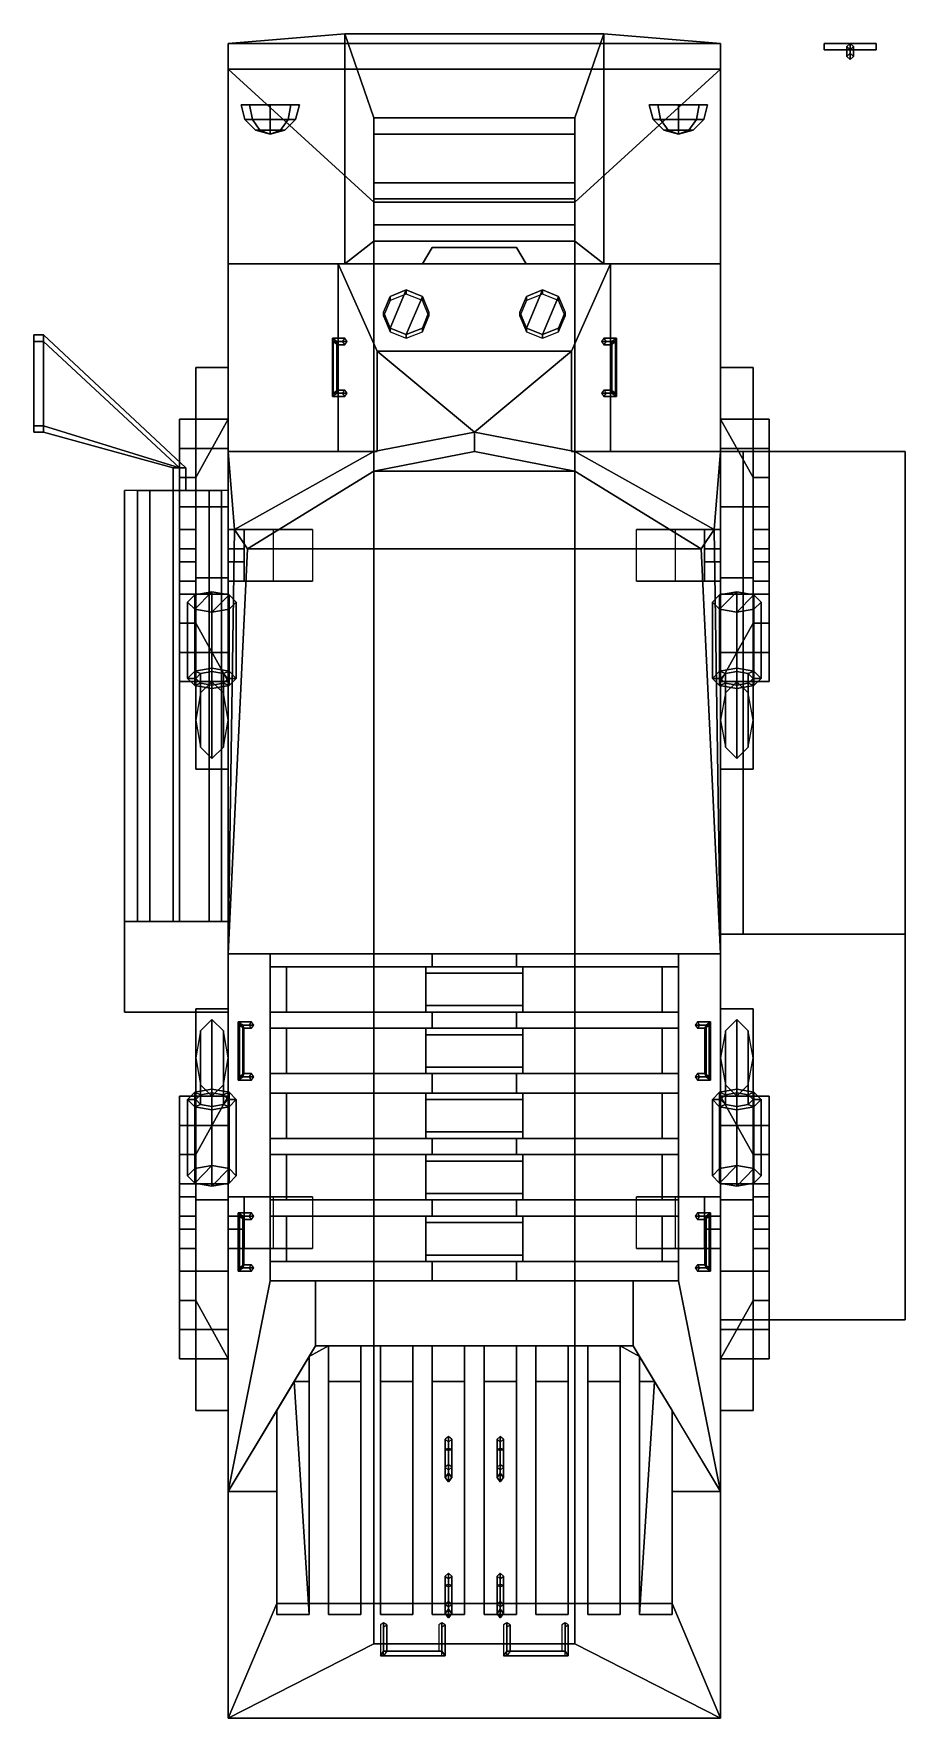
# Model space of a CAD drawing. Extents: x -1.36 to 1.33, y -2.62 to 2.58.
import ezdxf

# ---------------------------------------------------------------- set-up
doc = ezdxf.new("R2010")
doc.units = 0
doc.layers.get('0').update_dxf_attribs({"linetype": 'CONTINUOUS'})
doc.layers.add('SUSPENSION', color=5, linetype='CONTINUOUS')

msp = doc.modelspace()

# ---------------------------------------------------------------- linework, layer by layer
for points in [[(0.4, 2.58, 0.87), (0.76, 2.55, 0.79), (-0.76, 2.55, 0.79), (-0.4, 2.58, 0.87)], [(-0.4, 1.87, 1.13), (-0.4, 2.58, 0.87), (-0.76, 2.55, 0.79), (-0.76, 1.87, 1.06)], [(0.76, 2.55, 0.79), (0.76, 2.47, 0.58), (-0.76, 2.47, 0.58), (-0.76, 2.55, 0.79)], [(-0.76, 1.87, 1.06), (-0.76, 2.55, 0.79), (-0.76, 2.47, 0.58), (-0.76, 1.87, 1.06)], [(0.31, 2.32, 0.9652), (0.4, 2.58, 0.87), (-0.4, 2.58, 0.87), (-0.31, 2.32, 0.9652)], [(-0.31, 2.32, 0.9652), (-0.4, 2.58, 0.87), (-0.4, 1.87, 1.13), (-0.31, 1.94, 1.1044)], [(0.4, 2.58, 0.87), (0.31, 2.32, 0.9652), (0.31, 1.94, 1.1044), (0.4, 1.87, 1.13)], [(0.76, 1.87, 1.06), (0.76, 2.55, 0.79), (0.4, 2.58, 0.87), (0.4, 1.87, 1.13)], [(0.76, 1.87, 1.06), (0.76, 2.47, 0.58), (0.76, 2.55, 0.79), (0.76, 1.87, 1.06)], [(1.08, 2.55, 1.44), (1.08, 2.53, 1.44), (1.08, 2.53, 1.53), (1.08, 2.55, 1.53)], [(1.24, 2.55, 1.53), (1.24, 2.55, 1.44), (1.08, 2.55, 1.44), (1.08, 2.55, 1.53)], [(1.24, 2.55, 1.44), (1.24, 2.53, 1.44), (1.08, 2.53, 1.44), (1.08, 2.55, 1.44)], [(1.08, 2.55, 1.53), (1.08, 2.53, 1.53), (1.24, 2.53, 1.53), (1.24, 2.55, 1.53)], [(1.16, 2.52, 1.12), (1.15, 2.51, 1.12), (1.15, 2.54, 1.44), (1.16, 2.55, 1.44)], [(1.17, 2.51, 1.12), (1.16, 2.52, 1.12), (1.16, 2.55, 1.44), (1.17, 2.54, 1.44)], [(1.24, 2.53, 1.53), (1.24, 2.53, 1.44), (1.24, 2.55, 1.44), (1.24, 2.55, 1.53)], [(1.08, 2.53, 1.53), (1.08, 2.53, 1.44), (1.24, 2.53, 1.44), (1.24, 2.53, 1.53)], [(1.15, 2.51, 1.12), (1.16, 2.5, 1.12), (1.16, 2.53, 1.44), (1.15, 2.54, 1.44)], [(1.16, 2.5, 1.12), (1.17, 2.51, 1.12), (1.17, 2.54, 1.44), (1.16, 2.53, 1.44)], [(0.76, 2.47, 0.58), (0.31, 2.06, 0.42), (-0.31, 2.06, 0.42), (-0.76, 2.47, 0.58)], [(-0.31, 2.06, 0.42), (-0.31, -2.39, 0.42), (-0.76, -2.62, 0.58), (-0.76, 2.47, 0.58)], [(-0.76, 1.87, 1.06), (-0.76, 2.47, 0.58), (-0.76, -2.62, 0.58), (-0.76, -0.26, 1.06)], [(0.76, 2.47, 0.58), (0.76, -2.62, 0.58), (0.31, -2.39, 0.42), (0.31, 2.06, 0.42)], [(0.76, -0.26, 1.06), (0.76, -2.62, 0.58), (0.76, 2.47, 0.58), (0.76, 1.87, 1.06)], [(-0.5664, 2.36, 1.1336), (-0.54, 2.36, 1.07), (-0.6936, 2.36, 1.0064), (-0.72, 2.36, 1.07)], [(-0.7079, 2.315, 1.07), (-0.72, 2.36, 1.07), (-0.6936, 2.36, 1.0064), (-0.6851, 2.315, 1.0149)], [(-0.63, 2.36, 1.16), (-0.5664, 2.36, 1.1336), (-0.72, 2.36, 1.07), (-0.6936, 2.36, 1.1336)], [(-0.6851, 2.315, 1.1251), (-0.6936, 2.36, 1.1336), (-0.72, 2.36, 1.07), (-0.7079, 2.315, 1.07)], [(-0.54, 2.36, 1.07), (-0.5664, 2.36, 1.0064), (-0.63, 2.36, 0.98), (-0.6936, 2.36, 1.0064)], [(-0.6851, 2.315, 1.0149), (-0.6936, 2.36, 1.0064), (-0.63, 2.36, 0.98), (-0.63, 2.315, 0.9921)], [(-0.63, 2.315, 1.1479), (-0.63, 2.36, 1.16), (-0.6936, 2.36, 1.1336), (-0.6851, 2.315, 1.1251)], [(-0.63, 2.315, 0.9921), (-0.63, 2.36, 0.98), (-0.5664, 2.36, 1.0064), (-0.5749, 2.315, 1.0149)], [(-0.5749, 2.315, 1.1251), (-0.5664, 2.36, 1.1336), (-0.63, 2.36, 1.16), (-0.63, 2.315, 1.1479)], [(-0.5749, 2.315, 1.0149), (-0.5664, 2.36, 1.0064), (-0.54, 2.36, 1.07), (-0.5521, 2.315, 1.07)], [(-0.5521, 2.315, 1.07), (-0.54, 2.36, 1.07), (-0.5664, 2.36, 1.1336), (-0.5749, 2.315, 1.1251)], [(0.5521, 2.315, 1.07), (0.54, 2.36, 1.07), (0.5664, 2.36, 1.0064), (0.5749, 2.315, 1.0149)], [(0.5749, 2.315, 1.1251), (0.5664, 2.36, 1.1336), (0.54, 2.36, 1.07), (0.5521, 2.315, 1.07)], [(0.63, 2.36, 1.16), (0.6936, 2.36, 1.1336), (0.54, 2.36, 1.07), (0.5664, 2.36, 1.1336)], [(0.6936, 2.36, 1.1336), (0.72, 2.36, 1.07), (0.5664, 2.36, 1.0064), (0.54, 2.36, 1.07)], [(0.5749, 2.315, 1.0149), (0.5664, 2.36, 1.0064), (0.63, 2.36, 0.98), (0.63, 2.315, 0.9921)], [(0.63, 2.315, 1.1479), (0.63, 2.36, 1.16), (0.5664, 2.36, 1.1336), (0.5749, 2.315, 1.1251)], [(0.72, 2.36, 1.07), (0.6936, 2.36, 1.0064), (0.63, 2.36, 0.98), (0.5664, 2.36, 1.0064)], [(0.63, 2.315, 0.9921), (0.63, 2.36, 0.98), (0.6936, 2.36, 1.0064), (0.6851, 2.315, 1.0149)], [(0.6851, 2.315, 1.1251), (0.6936, 2.36, 1.1336), (0.63, 2.36, 1.16), (0.63, 2.315, 1.1479)], [(0.6851, 2.315, 1.0149), (0.6936, 2.36, 1.0064), (0.72, 2.36, 1.07), (0.7079, 2.315, 1.07)], [(0.7079, 2.315, 1.07), (0.72, 2.36, 1.07), (0.6936, 2.36, 1.1336), (0.6851, 2.315, 1.1251)], [(-0.675, 2.2821, 1.07), (-0.7079, 2.315, 1.07), (-0.6851, 2.315, 1.0149), (-0.6618, 2.2821, 1.0382)], [(-0.6618, 2.2821, 1.1018), (-0.6851, 2.315, 1.1251), (-0.7079, 2.315, 1.07), (-0.675, 2.2821, 1.07)], [(-0.6618, 2.2821, 1.0382), (-0.6851, 2.315, 1.0149), (-0.63, 2.315, 0.9921), (-0.63, 2.2821, 1.025)], [(-0.63, 2.2821, 1.115), (-0.63, 2.315, 1.1479), (-0.6851, 2.315, 1.1251), (-0.6618, 2.2821, 1.1018)], [(-0.63, 2.2821, 1.025), (-0.63, 2.315, 0.9921), (-0.5749, 2.315, 1.0149), (-0.5982, 2.2821, 1.0382)], [(-0.5982, 2.2821, 1.1018), (-0.5749, 2.315, 1.1251), (-0.63, 2.315, 1.1479), (-0.63, 2.2821, 1.115)], [(-0.5982, 2.2821, 1.0382), (-0.5749, 2.315, 1.0149), (-0.5521, 2.315, 1.07), (-0.585, 2.2821, 1.07)], [(-0.585, 2.2821, 1.07), (-0.5521, 2.315, 1.07), (-0.5749, 2.315, 1.1251), (-0.5982, 2.2821, 1.1018)], [(-0.31, 2.32, 0.98), (-0.31, 2.32, 0.9652), (-0.31, 2.27, 0.9835), (-0.31, 2.27, 1)], [(0.31, 2.32, 0.9652), (-0.31, 2.32, 0.9652), (-0.31, 2.32, 0.98), (0.31, 2.32, 0.98)], [(0.31, 2.32, 0.98), (-0.31, 2.32, 0.98), (-0.31, 2.27, 1), (0.31, 2.27, 1)], [(0.31, 2.32, 0.9652), (0.31, 2.32, 0.98), (0.31, 2.27, 1), (0.31, 2.27, 0.9835)], [(0.585, 2.2821, 1.07), (0.5521, 2.315, 1.07), (0.5749, 2.315, 1.0149), (0.5982, 2.2821, 1.0382)], [(0.5982, 2.2821, 1.1018), (0.5749, 2.315, 1.1251), (0.5521, 2.315, 1.07), (0.585, 2.2821, 1.07)], [(0.5982, 2.2821, 1.0382), (0.5749, 2.315, 1.0149), (0.63, 2.315, 0.9921), (0.63, 2.2821, 1.025)], [(0.63, 2.2821, 1.115), (0.63, 2.315, 1.1479), (0.5749, 2.315, 1.1251), (0.5982, 2.2821, 1.1018)], [(0.63, 2.2821, 1.025), (0.63, 2.315, 0.9921), (0.6851, 2.315, 1.0149), (0.6618, 2.2821, 1.0382)], [(0.6618, 2.2821, 1.1018), (0.6851, 2.315, 1.1251), (0.63, 2.315, 1.1479), (0.63, 2.2821, 1.115)], [(0.6618, 2.2821, 1.0382), (0.6851, 2.315, 1.0149), (0.7079, 2.315, 1.07), (0.675, 2.2821, 1.07)], [(0.675, 2.2821, 1.07), (0.7079, 2.315, 1.07), (0.6851, 2.315, 1.1251), (0.6618, 2.2821, 1.1018)], [(-0.63, 2.27, 1.07), (-0.6618, 2.2821, 1.1018), (-0.675, 2.2821, 1.07), (-0.63, 2.27, 1.07)], [(-0.63, 2.27, 1.07), (-0.675, 2.2821, 1.07), (-0.6618, 2.2821, 1.0382), (-0.63, 2.27, 1.07)], [(-0.63, 2.27, 1.07), (-0.6618, 2.2821, 1.0382), (-0.63, 2.2821, 1.025), (-0.63, 2.27, 1.07)], [(-0.63, 2.27, 1.07), (-0.63, 2.2821, 1.115), (-0.6618, 2.2821, 1.1018), (-0.63, 2.27, 1.07)], [(-0.63, 2.27, 1.07), (-0.63, 2.2821, 1.025), (-0.5982, 2.2821, 1.0382), (-0.63, 2.27, 1.07)], [(-0.63, 2.27, 1.07), (-0.5982, 2.2821, 1.1018), (-0.63, 2.2821, 1.115), (-0.63, 2.27, 1.07)], [(-0.63, 2.27, 1.07), (-0.585, 2.2821, 1.07), (-0.5982, 2.2821, 1.1018), (-0.63, 2.27, 1.07)], [(-0.63, 2.27, 1.07), (-0.5982, 2.2821, 1.0382), (-0.585, 2.2821, 1.07), (-0.63, 2.27, 1.07)], [(0.31, 2.27, 1), (-0.31, 2.27, 1), (-0.31, 2.27, 0.9835), (0.31, 2.27, 0.9835)], [(0.31, 2.12, 1.0385), (0.31, 2.27, 0.9835), (-0.31, 2.27, 0.9835), (-0.31, 2.12, 1.0385)], [(0.63, 2.27, 1.07), (0.585, 2.2821, 1.07), (0.5982, 2.2821, 1.0382), (0.63, 2.27, 1.07)], [(0.63, 2.27, 1.07), (0.5982, 2.2821, 1.1018), (0.585, 2.2821, 1.07), (0.63, 2.27, 1.07)], [(0.63, 2.27, 1.07), (0.5982, 2.2821, 1.0382), (0.63, 2.2821, 1.025), (0.63, 2.27, 1.07)], [(0.63, 2.27, 1.07), (0.63, 2.2821, 1.115), (0.5982, 2.2821, 1.1018), (0.63, 2.27, 1.07)], [(0.63, 2.27, 1.07), (0.63, 2.2821, 1.025), (0.6618, 2.2821, 1.0382), (0.63, 2.27, 1.07)], [(0.63, 2.27, 1.07), (0.6618, 2.2821, 1.0382), (0.675, 2.2821, 1.07), (0.63, 2.27, 1.07)], [(0.63, 2.27, 1.07), (0.675, 2.2821, 1.07), (0.6618, 2.2821, 1.1018), (0.63, 2.27, 1.07)], [(0.63, 2.27, 1.07), (0.6618, 2.2821, 1.1018), (0.63, 2.2821, 1.115), (0.63, 2.27, 1.07)], [(-0.31, 2.12, 1.05), (-0.31, 2.12, 1.0385), (-0.31, 2.07, 1.0568), (-0.31, 2.07, 1.07)], [(0.31, 2.12, 1.0385), (-0.31, 2.12, 1.0385), (-0.31, 2.12, 1.05), (0.31, 2.12, 1.05)], [(0.31, 2.12, 1.05), (-0.31, 2.12, 1.05), (-0.31, 2.07, 1.07), (0.31, 2.07, 1.07)], [(0.31, 2.12, 1.0385), (0.31, 2.12, 1.05), (0.31, 2.07, 1.07), (0.31, 2.07, 1.0568)], [(0.31, 2.07, 1.07), (-0.31, 2.07, 1.07), (-0.31, 2.07, 1.0568), (0.31, 2.07, 1.0568)], [(0.31, 1.99, 1.0861), (0.31, 2.07, 1.0568), (-0.31, 2.07, 1.0568), (-0.31, 1.99, 1.0861)], [(0.31, 2.06, 0.42), (0.31, -2.39, 0.42), (-0.31, -2.39, 0.42), (-0.31, 2.06, 0.42)], [(0.31, 1.99, 1.1), (-0.31, 1.99, 1.1), (-0.31, 1.94, 1.12), (0.31, 1.94, 1.12)], [(0.31, 1.99, 1.0861), (-0.31, 1.99, 1.0861), (-0.31, 1.99, 1.1), (0.31, 1.99, 1.1)], [(-0.31, 1.99, 1.1), (-0.31, 1.99, 1.0861), (-0.31, 1.94, 1.1044), (-0.31, 1.94, 1.12)], [(0.31, 1.99, 1.0861), (0.31, 1.99, 1.1), (0.31, 1.94, 1.12), (0.31, 1.94, 1.1044)], [(0.4, 1.87, 1.13), (0.31, 1.94, 1.1044), (-0.31, 1.94, 1.1044), (-0.4, 1.87, 1.13)], [(0.31, 1.94, 1.12), (-0.31, 1.94, 1.12), (-0.31, 1.94, 1.1044), (0.31, 1.94, 1.1044)], [(0.13, 1.92, 1.25), (-0.13, 1.92, 1.25), (-0.16, 1.87, 1.25), (0.16, 1.87, 1.25)], [(-0.13, 1.92, 1.13), (-0.16, 1.87, 1.13), (-0.16, 1.87, 1.25), (-0.13, 1.92, 1.25)], [(0.13, 1.92, 1.13), (-0.13, 1.92, 1.13), (-0.13, 1.92, 1.25), (0.13, 1.92, 1.25)], [(0.16, 1.87, 1.13), (0.13, 1.92, 1.13), (0.13, 1.92, 1.25), (0.16, 1.87, 1.25)], [(-0.42, 1.87, 1.35), (-0.4, 1.87, 1.13), (-0.4, 1.87, 1.13), (-0.76, 1.87, 1.19)], [(-0.4, 1.87, 1.13), (-0.4, 1.87, 1.13), (-0.76, 1.87, 1.06), (-0.76, 1.87, 1.19)], [(-0.76, 1.87, 1.19), (-0.76, 1.87, 1.06), (-0.76, -0.26, 1.06), (-0.76, 1.29, 1.19)], [(-0.42, 1.87, 1.35), (-0.76, 1.87, 1.19), (-0.76, 1.29, 1.19), (-0.42, 1.29, 1.35)], [(0.42, 1.87, 1.35), (-0.42, 1.87, 1.35), (-0.3, 1.6, 1.42), (0.3, 1.6, 1.42)], [(0.16, 1.87, 1.25), (-0.16, 1.87, 1.25), (-0.42, 1.87, 1.35), (0.42, 1.87, 1.35)], [(-0.3, 1.6, 1.42), (-0.42, 1.87, 1.35), (-0.42, 1.29, 1.35), (-0.3, 1.29, 1.42)], [(-0.16, 1.87, 1.13), (-0.4, 1.87, 1.13), (-0.42, 1.87, 1.35), (-0.16, 1.87, 1.25)], [(0.4, 1.87, 1.13), (0.16, 1.87, 1.13), (0.16, 1.87, 1.25), (0.42, 1.87, 1.35)], [(0.42, 1.87, 1.35), (0.3, 1.6, 1.42), (0.3, 1.29, 1.42), (0.42, 1.29, 1.35)], [(0.76, 1.87, 1.19), (0.76, 1.87, 1.06), (0.4, 1.87, 1.13)], [(0.42, 1.87, 1.35), (0.76, 1.87, 1.19), (0.4, 1.87, 1.13)], [(0.76, 1.87, 1.19), (0.42, 1.87, 1.35), (0.42, 1.29, 1.35), (0.76, 1.29, 1.19)], [(0.76, 1.29, 1.19), (0.76, -0.26, 1.06), (0.76, 1.87, 1.06), (0.76, 1.87, 1.19)], [(-0.2595, 1.7687, 1.4514), (-0.28, 1.72, 1.46), (-0.2595, 1.6713, 1.4686), (-0.21, 1.7889, 1.4478)], [(-0.2595, 1.7561, 1.3795), (-0.28, 1.708, 1.392), (-0.28, 1.72, 1.46), (-0.2595, 1.7687, 1.4514)], [(-0.21, 1.776, 1.3744), (-0.2595, 1.7561, 1.3795), (-0.2595, 1.7687, 1.4514), (-0.21, 1.7889, 1.4478)], [(-0.21, 1.7889, 1.4478), (-0.2595, 1.6713, 1.4686), (-0.21, 1.6511, 1.4722), (-0.1605, 1.7687, 1.4514)], [(-0.1605, 1.7561, 1.3795), (-0.21, 1.776, 1.3744), (-0.21, 1.7889, 1.4478), (-0.1605, 1.7687, 1.4514)], [(-0.1605, 1.7687, 1.4514), (-0.21, 1.6511, 1.4722), (-0.1605, 1.6713, 1.4686), (-0.14, 1.72, 1.46)], [(-0.14, 1.708, 1.392), (-0.1605, 1.7561, 1.3795), (-0.1605, 1.7687, 1.4514), (-0.14, 1.72, 1.46)], [(0.1605, 1.7687, 1.4514), (0.14, 1.72, 1.46), (0.1605, 1.6713, 1.4686), (0.21, 1.7889, 1.4478)], [(0.1605, 1.7561, 1.3795), (0.14, 1.708, 1.392), (0.14, 1.72, 1.46), (0.1605, 1.7687, 1.4514)], [(0.21, 1.7889, 1.4478), (0.1605, 1.6713, 1.4686), (0.21, 1.6511, 1.4722), (0.2595, 1.7687, 1.4514)], [(0.21, 1.776, 1.3744), (0.1605, 1.7561, 1.3795), (0.1605, 1.7687, 1.4514), (0.21, 1.7889, 1.4478)], [(0.2595, 1.7561, 1.3795), (0.21, 1.776, 1.3744), (0.21, 1.7889, 1.4478), (0.2595, 1.7687, 1.4514)], [(0.2595, 1.7687, 1.4514), (0.21, 1.6511, 1.4722), (0.2595, 1.6713, 1.4686), (0.28, 1.72, 1.46)], [(0.28, 1.708, 1.392), (0.2595, 1.7561, 1.3795), (0.2595, 1.7687, 1.4514), (0.28, 1.72, 1.46)], [(-0.28, 1.708, 1.392), (-0.2595, 1.6599, 1.4045), (-0.2595, 1.6713, 1.4686), (-0.28, 1.72, 1.46)], [(-0.1605, 1.6599, 1.4045), (-0.14, 1.708, 1.392), (-0.14, 1.72, 1.46), (-0.1605, 1.6713, 1.4686)], [(0.14, 1.708, 1.392), (0.1605, 1.6599, 1.4045), (0.1605, 1.6713, 1.4686), (0.14, 1.72, 1.46)], [(0.2595, 1.6599, 1.4045), (0.28, 1.708, 1.392), (0.28, 1.72, 1.46), (0.2595, 1.6713, 1.4686)], [(-0.2595, 1.6599, 1.4045), (-0.21, 1.64, 1.4096), (-0.21, 1.6511, 1.4722), (-0.2595, 1.6713, 1.4686)], [(-0.21, 1.64, 1.4096), (-0.1605, 1.6599, 1.4045), (-0.1605, 1.6713, 1.4686), (-0.21, 1.6511, 1.4722)], [(0.1605, 1.6599, 1.4045), (0.21, 1.64, 1.4096), (0.21, 1.6511, 1.4722), (0.1605, 1.6713, 1.4686)], [(0.21, 1.64, 1.4096), (0.2595, 1.6599, 1.4045), (0.2595, 1.6713, 1.4686), (0.21, 1.6511, 1.4722)], [(-1.33, 1.63, 1.17), (-1.33, 1.65, 1.15), (-1.36, 1.65, 1.15), (-1.36, 1.63, 1.17)], [(-1.33, 1.65, 1.15), (-1.33, 1.63, 1.13), (-1.36, 1.63, 1.13), (-1.36, 1.65, 1.15)], [(-1.33, 1.63, 1.13), (-1.33, 1.37, 1.13), (-1.36, 1.37, 1.13), (-1.36, 1.63, 1.13)], [(-1.33, 1.37, 1.17), (-1.33, 1.63, 1.17), (-1.36, 1.63, 1.17), (-1.36, 1.37, 1.17)], [(-1.33, 1.65, 1.15), (-1.33, 1.65, 1.15), (-0.89, 1.24, 1.27), (-0.89, 1.24, 1.21)], [(-1.33, 1.63, 1.13), (-1.33, 1.65, 1.15), (-0.89, 1.24, 1.21), (-0.91, 1.24, 1.19)], [(-1.33, 1.65, 1.15), (-1.33, 1.63, 1.17), (-0.91, 1.24, 1.29), (-0.89, 1.24, 1.27)], [(-0.91, 1.24, 1.29), (-0.91, 1.24, 1.29), (-1.33, 1.63, 1.17), (-1.33, 1.37, 1.17)], [(-0.91, 1.24, 1.19), (-0.91, 1.24, 1.19), (-1.33, 1.37, 1.13), (-1.33, 1.63, 1.13)], [(-0.4382, 1.64, 1.3857), (-0.4357, 1.63, 1.3718), (-0.4357, 1.47, 1.3718), (-0.4382, 1.46, 1.3857)], [(-0.4243, 1.63, 1.3882), (-0.4382, 1.64, 1.3857), (-0.4382, 1.46, 1.3857), (-0.4243, 1.47, 1.3882)], [(-0.4357, 1.63, 1.3718), (-0.4382, 1.64, 1.3857), (-0.4, 1.64, 1.359), (-0.4079, 1.63, 1.3524)], [(-0.4382, 1.64, 1.3857), (-0.4243, 1.63, 1.3882), (-0.3921, 1.63, 1.3657), (-0.4, 1.64, 1.359)], [(-0.4357, 1.63, 1.3718), (-0.4218, 1.62, 1.3743), (-0.4218, 1.48, 1.3743), (-0.4357, 1.47, 1.3718)], [(-0.4218, 1.62, 1.3743), (-0.4357, 1.63, 1.3718), (-0.4079, 1.63, 1.3524), (-0.4, 1.62, 1.359)], [(-0.4218, 1.62, 1.3743), (-0.4243, 1.63, 1.3882), (-0.4243, 1.47, 1.3882), (-0.4218, 1.48, 1.3743)], [(-0.4243, 1.63, 1.3882), (-0.4218, 1.62, 1.3743), (-0.4, 1.62, 1.359), (-0.3921, 1.63, 1.3657)], [(0.4243, 1.63, 1.3882), (0.4382, 1.64, 1.3857), (0.4, 1.64, 1.359), (0.3921, 1.63, 1.3657)], [(0.4218, 1.62, 1.3743), (0.4243, 1.63, 1.3882), (0.3921, 1.63, 1.3657), (0.4, 1.62, 1.359)], [(0.4382, 1.64, 1.3857), (0.4357, 1.63, 1.3718), (0.4079, 1.63, 1.3524), (0.4, 1.64, 1.359)], [(0.4357, 1.63, 1.3718), (0.4218, 1.62, 1.3743), (0.4, 1.62, 1.359), (0.4079, 1.63, 1.3524)], [(0.4357, 1.47, 1.3718), (0.4218, 1.48, 1.3743), (0.4218, 1.62, 1.3743), (0.4357, 1.63, 1.3718)], [(0.4218, 1.48, 1.3743), (0.4243, 1.47, 1.3882), (0.4243, 1.63, 1.3882), (0.4218, 1.62, 1.3743)], [(0.4243, 1.47, 1.3882), (0.4382, 1.46, 1.3857), (0.4382, 1.64, 1.3857), (0.4243, 1.63, 1.3882)], [(0.4382, 1.46, 1.3857), (0.4357, 1.47, 1.3718), (0.4357, 1.63, 1.3718), (0.4382, 1.64, 1.3857)], [(0.3, 1.6, 1.42), (-0.3, 1.6, 1.42), (0, 1.35, 1.42)], [(-0.3, 1.6, 1.42), (-0.3, 1.2919, 1.42), (0, 1.35, 1.42), (-0.3, 1.6, 1.42)], [(0.3, 1.6, 1.42), (0, 1.35, 1.42), (0.3, 1.2919, 1.42), (0.3, 1.6, 1.42)], [(-0.4382, 1.46, 1.3857), (-0.4357, 1.47, 1.3718), (-0.4079, 1.47, 1.3524), (-0.4, 1.46, 1.359)], [(-0.4243, 1.47, 1.3882), (-0.4382, 1.46, 1.3857), (-0.4, 1.46, 1.359), (-0.3921, 1.47, 1.3657)], [(-0.4357, 1.47, 1.3718), (-0.4218, 1.48, 1.3743), (-0.4, 1.48, 1.359), (-0.4079, 1.47, 1.3524)], [(-0.4218, 1.48, 1.3743), (-0.4243, 1.47, 1.3882), (-0.3921, 1.47, 1.3657), (-0.4, 1.48, 1.359)], [(0.4243, 1.47, 1.3882), (0.4218, 1.48, 1.3743), (0.4, 1.48, 1.359), (0.3921, 1.47, 1.3657)], [(0.4382, 1.46, 1.3857), (0.4243, 1.47, 1.3882), (0.3921, 1.47, 1.3657), (0.4, 1.46, 1.359)], [(0.4218, 1.48, 1.3743), (0.4357, 1.47, 1.3718), (0.4079, 1.47, 1.3524), (0.4, 1.48, 1.359)], [(0.4357, 1.47, 1.3718), (0.4382, 1.46, 1.3857), (0.4, 1.46, 1.359), (0.4079, 1.47, 1.3524)], [(-1.33, 1.35, 1.15), (-1.33, 1.37, 1.17), (-1.36, 1.37, 1.17), (-1.36, 1.35, 1.15)], [(-1.33, 1.37, 1.13), (-1.33, 1.35, 1.15), (-1.36, 1.35, 1.15), (-1.36, 1.37, 1.13)], [(-1.33, 1.37, 1.17), (-1.33, 1.35, 1.15), (-0.93, 1.24, 1.27), (-0.91, 1.24, 1.29)], [(-1.33, 1.35, 1.15), (-1.33, 1.37, 1.13), (-0.91, 1.24, 1.19), (-0.93, 1.24, 1.21)], [(-1.33, 1.35, 1.15), (-1.33, 1.35, 1.15), (-0.93, 1.24, 1.21), (-0.93, 1.24, 1.27)], [(0, 1.35, 1.46), (-0.31, 1.29, 1.46), (-0.31, 1.23, 1.46), (0, 1.29, 1.46)], [(-0.31, 1.29, 1.42), (-0.31, 1.29, 1.46), (0, 1.35, 1.46), (0, 1.35, 1.42)], [(0, 1.35, 1.42), (0, 1.35, 1.46), (0.31, 1.29, 1.46), (0.31, 1.29, 1.42)], [(0.31, 1.29, 1.46), (0, 1.35, 1.46), (0, 1.29, 1.46), (0.31, 1.23, 1.46)], [(-0.76, 1.29, 1.42), (-0.76, 1.29, 1.19), (-0.76, -0.26, 1.06), (-0.76, -0.26, 1.42)], [(-0.3, 1.29, 1.42), (-0.42, 1.29, 1.35), (-0.76, 1.29, 1.42)], [(-0.42, 1.29, 1.35), (-0.76, 1.29, 1.19), (-0.76, 1.29, 1.42)], [(-0.76, -0.26, 1.42), (-0.74, 1.05, 1.42), (-0.76, 1.29, 1.42), (-0.76, -0.26, 1.42)], [(-0.76, 1.29, 1.42), (-0.74, 1.05, 1.42), (-0.31, 1.29, 1.42), (-0.76, 1.29, 1.42)], [(-0.74, 1.05, 1.42), (-0.74, 1.05, 1.46), (-0.31, 1.29, 1.46), (-0.31, 1.29, 1.42)], [(-0.31, 1.29, 1.46), (-0.74, 1.05, 1.46), (-0.7, 0.99, 1.46), (-0.31, 1.23, 1.46)], [(0, 1.29, 1.46), (-0.31, 1.23, 1.46), (-0.31, 1.23, 1.42), (0, 1.29, 1.42)], [(0, 1.29, 1.42), (-0.31, 1.23, 1.42), (-0.31, 1.23, 1.42), (0.31, 1.23, 1.42)], [(0.31, 1.23, 1.46), (0, 1.29, 1.46), (0, 1.29, 1.42), (0.31, 1.23, 1.42)], [(0.42, 1.29, 1.35), (0.3, 1.29, 1.42), (0.76, 1.29, 1.42)], [(0.74, 1.05, 1.46), (0.74, 1.05, 1.42), (0.31, 1.29, 1.42), (0.31, 1.29, 1.46)], [(0.31, 1.23, 1.46), (0.7, 0.99, 1.46), (0.74, 1.05, 1.46), (0.31, 1.29, 1.46)], [(0.74, 1.05, 1.42), (0.76, 1.29, 1.42), (0.76, 1.29, 1.42), (0.31, 1.29, 1.42)], [(0.76, 1.29, 1.19), (0.42, 1.29, 1.35), (0.76, 1.29, 1.42)], [(0.76, -0.26, 1.42), (0.76, 1.29, 1.42), (0.74, 1.05, 1.42), (0.76, -0.26, 1.42)], [(0.76, -0.26, 1.42), (0.76, -0.26, 1.06), (0.76, 1.29, 1.19), (0.76, 1.29, 1.42)], [(0.83, 1.29, 1.42), (1.33, 1.29, 1.12), (0.76, 1.29, 1.12), (0.76, 1.29, 1.42)], [(0.76, 1.29, 1.42), (0.76, -0.2, 1.42), (0.83, -0.2, 1.42), (0.83, 1.29, 1.42)], [(1.33, 1.29, 1.31), (1.33, 1.29, 1.12), (0.83, 1.29, 1.42)], [(0.83, 1.29, 1.42), (0.83, -0.2, 1.42), (1.33, -0.2, 1.31), (1.33, 1.29, 1.31)], [(1.33, -1.39, 1.31), (1.33, -1.39, 1.12), (1.33, 1.29, 1.12), (1.33, 1.29, 1.31)], [(-0.91, 1.24, 1.29), (-0.93, 1.24, 1.27), (-0.93, 1.17, 1.27), (-0.91, 1.17, 1.29)], [(-0.93, 1.24, 1.21), (-0.91, 1.24, 1.19), (-0.91, 1.17, 1.19), (-0.93, 1.17, 1.21)], [(-0.93, 1.24, 1.27), (-0.93, 1.24, 1.21), (-0.93, 1.17, 1.21), (-0.93, 1.17, 1.27)], [(-0.89, 1.24, 1.27), (-0.91, 1.24, 1.29), (-0.91, 1.17, 1.29), (-0.89, 1.17, 1.27)], [(-0.91, 1.24, 1.19), (-0.89, 1.24, 1.21), (-0.89, 1.17, 1.21), (-0.91, 1.17, 1.19)], [(-0.89, 1.24, 1.21), (-0.89, 1.24, 1.27), (-0.89, 1.17, 1.27), (-0.89, 1.17, 1.21)], [(-0.31, 1.23, 1.46), (-0.7, 0.99, 1.46), (-0.7, 0.99, 1.42), (-0.31, 1.23, 1.42)], [(0.31, 1.23, 1.42), (-0.31, 1.23, 1.42), (-0.7, 0.99, 1.42), (0.7, 0.99, 1.42)], [(0.31, 1.23, 1.42), (0.7, 0.99, 1.42), (0.7, 0.99, 1.46), (0.31, 1.23, 1.46)], [(-1.08, 1.17, 1.31), (-1.08, 1.17, 1.17), (-1.08, -0.16, 1.17), (-1.08, -0.16, 1.31)], [(-0.93, 1.17, 1.42), (-1.08, 1.17, 1.31), (-1.08, -0.16, 1.31), (-0.93, -0.16, 1.42)], [(-1.0019, 1.17, 1.3319), (-1.04, 1.17, 1.24), (-1.04, -0.16, 1.24), (-1.0019, -0.16, 1.3319)], [(-1.04, 1.17, 1.24), (-1.0019, 1.17, 1.1481), (-1.0019, -0.16, 1.1481), (-1.04, -0.16, 1.24)], [(-0.8181, 1.17, 1.3319), (-1.04, 1.17, 1.24), (-1.0019, 1.17, 1.3319), (-0.91, 1.17, 1.37)], [(-0.78, 1.17, 1.24), (-1.0019, 1.17, 1.1481), (-1.04, 1.17, 1.24), (-0.8181, 1.17, 1.3319)], [(-0.91, 1.17, 1.37), (-1.0019, 1.17, 1.3319), (-1.0019, -0.16, 1.3319), (-0.91, -0.16, 1.37)], [(-1.0019, 1.17, 1.1481), (-0.91, 1.17, 1.11), (-0.91, -0.16, 1.11), (-1.0019, -0.16, 1.1481)], [(-0.8181, 1.17, 1.1481), (-0.91, 1.17, 1.11), (-1.0019, 1.17, 1.1481), (-0.78, 1.17, 1.24)], [(-0.76, 1.17, 1.42), (-0.93, 1.17, 1.42), (-0.93, -0.16, 1.42), (-0.76, -0.16, 1.42)], [(-0.8181, 1.17, 1.3319), (-0.91, 1.17, 1.37), (-0.91, -0.16, 1.37), (-0.8181, -0.16, 1.3319)], [(-0.91, 1.17, 1.11), (-0.8181, 1.17, 1.1481), (-0.8181, -0.16, 1.1481), (-0.91, -0.16, 1.11)], [(-0.78, 1.17, 1.24), (-0.8181, 1.17, 1.3319), (-0.8181, -0.16, 1.3319), (-0.78, -0.16, 1.24)], [(-0.8181, 1.17, 1.1481), (-0.78, 1.17, 1.24), (-0.78, -0.16, 1.24), (-0.8181, -0.16, 1.1481)], [(-0.76, -0.26, 1.42), (-0.7, 0.99, 1.42), (-0.74, 1.05, 1.42), (-0.76, -0.26, 1.42)], [(-0.7, 0.99, 1.42), (-0.7, 0.99, 1.46), (-0.74, 1.05, 1.46), (-0.74, 1.05, 1.42)], [(0.7, 0.99, 1.46), (0.7, 0.99, 1.42), (0.74, 1.05, 1.42), (0.74, 1.05, 1.46)], [(0.76, -0.26, 1.42), (0.74, 1.05, 1.42), (0.7, 0.99, 1.42), (0.76, -0.26, 1.42)], [(-0.76, -0.26, 1.42), (0.76, -0.26, 1.42), (0.7, 0.99, 1.42), (-0.7, 0.99, 1.42)], [(-0.76, -0.16, 1.42), (-1.08, -0.16, 1.42), (-1.08, -0.44, 1.42), (-0.76, -0.44, 1.42)], [(-1.08, -0.16, 1.42), (-1.08, -0.16, 1.11), (-1.08, -0.44, 1.11), (-1.08, -0.44, 1.42)], [(-0.93, -0.16, 1.42), (-1.08, -0.16, 1.31), (-1.08, -0.16, 1.42), (-0.93, -0.16, 1.42)], [(0.76, -0.2, 1.42), (0.76, -0.2, 1.31), (1.33, -0.2, 1.31), (0.83, -0.2, 1.42)], [(0.76, -1.39, 1.31), (1.33, -1.39, 1.31), (1.33, -0.2, 1.31), (0.76, -0.2, 1.31)], [(-0.76, -0.26, 1.24), (-0.76, -0.26, 1.06), (-0.76, -2.62, 0.83), (-0.76, -1.92, 1.24)], [(-0.76, -0.26, 1.06), (-0.76, -0.26, 1.06), (-0.76, -2.62, 0.58), (-0.76, -2.62, 0.83)], [(-0.63, -0.26, 1.37), (-0.76, -0.26, 1.24), (-0.76, -1.92, 1.24), (-0.63, -1.27, 1.37)], [(-0.76, -0.26, 1.42), (-0.76, -0.26, 1.42), (-0.76, -0.26, 1.24), (-0.63, -0.26, 1.37)], [(-0.76, -0.26, 1.42), (-0.76, -0.26, 1.42), (-0.63, -0.26, 1.37), (-0.13, -0.26, 1.42)], [(-0.76, -0.26, 1.24), (-0.76, -0.26, 1.42), (-0.76, -0.44, 1.42), (-0.76, -0.44, 1.24)], [(-0.13, -0.26, 1.42), (-0.63, -0.26, 1.37), (-0.63, -0.3, 1.37), (-0.13, -0.3, 1.42)], [(0.13, -0.26, 1.42), (-0.13, -0.26, 1.42), (-0.13, -0.3, 1.42), (0.13, -0.3, 1.42)], [(0.13, -0.3, 1.42), (0.63, -0.3, 1.37), (0.63, -0.26, 1.37), (0.13, -0.26, 1.42)], [(0.13, -0.26, 1.42), (0.63, -0.26, 1.37), (0.76, -0.26, 1.42)], [(0.63, -1.27, 1.37), (0.76, -1.92, 1.24), (0.76, -0.26, 1.24), (0.63, -0.26, 1.37)], [(0.63, -0.26, 1.37), (0.76, -0.26, 1.24), (0.76, -0.26, 1.42)], [(0.76, -1.92, 1.24), (0.76, -2.62, 0.83), (0.76, -0.26, 1.06), (0.76, -0.26, 1.24)], [(0.76, -2.62, 0.83), (0.76, -2.62, 0.58), (0.76, -0.26, 1.06)], [(0.76, -1.39, 1.24), (0.76, -1.39, 1.31), (0.76, -0.26, 1.31), (0.76, -0.26, 1.24)], [(-0.58, -0.3, 1.42), (-0.15, -0.3, 1.48), (-0.13, -0.3, 1.42), (-0.63, -0.3, 1.37)], [(-0.58, -0.3, 1.42), (-0.63, -0.3, 1.37), (-0.63, -0.44, 1.37), (-0.58, -0.44, 1.42)], [(-0.15, -0.3, 1.48), (-0.58, -0.3, 1.42), (-0.58, -0.44, 1.42), (-0.15, -0.44, 1.48)], [(-0.15, -0.3, 1.48), (0.15, -0.3, 1.48), (0.13, -0.3, 1.42), (-0.13, -0.3, 1.42)], [(0.15, -0.3, 1.48), (-0.15, -0.3, 1.48), (-0.15, -0.32, 1.5), (0.15, -0.32, 1.5)], [(-0.15, -0.32, 1.5), (-0.15, -0.3, 1.48), (-0.15, -0.44, 1.48), (-0.15, -0.42, 1.5)], [(0.15, -0.3, 1.48), (0.58, -0.3, 1.42), (0.63, -0.3, 1.37), (0.13, -0.3, 1.42)], [(0.15, -0.44, 1.48), (0.58, -0.44, 1.42), (0.58, -0.3, 1.42), (0.15, -0.3, 1.48)], [(0.15, -0.42, 1.5), (0.15, -0.44, 1.48), (0.15, -0.3, 1.48), (0.15, -0.32, 1.5)], [(0.58, -0.44, 1.42), (0.63, -0.44, 1.37), (0.63, -0.3, 1.37), (0.58, -0.3, 1.42)], [(0.15, -0.32, 1.5), (-0.15, -0.32, 1.5), (-0.15, -0.42, 1.5), (0.15, -0.42, 1.5)], [(-0.76, -0.44, 1.42), (-1.08, -0.44, 1.42), (-1.08, -0.44, 1.11), (-0.76, -0.44, 1.11)], [(-0.15, -0.44, 1.48), (-0.58, -0.44, 1.42), (-0.63, -0.44, 1.37), (-0.13, -0.44, 1.45)], [(-0.13, -0.44, 1.45), (-0.63, -0.44, 1.37), (-0.63, -0.49, 1.37), (-0.13, -0.49, 1.45)], [(0.15, -0.42, 1.5), (-0.15, -0.42, 1.5), (-0.15, -0.44, 1.48), (0.15, -0.44, 1.48)], [(0.15, -0.44, 1.48), (-0.15, -0.44, 1.48), (-0.13, -0.44, 1.45), (0.13, -0.44, 1.45)], [(0.13, -0.44, 1.45), (-0.13, -0.44, 1.45), (-0.13, -0.49, 1.45), (0.13, -0.49, 1.45)], [(0.58, -0.44, 1.42), (0.15, -0.44, 1.48), (0.13, -0.44, 1.45), (0.63, -0.44, 1.37)], [(0.13, -0.49, 1.45), (0.63, -0.49, 1.37), (0.63, -0.44, 1.37), (0.13, -0.44, 1.45)], [(-0.7287, -0.47, 1.335), (-0.715, -0.48, 1.3387), (-0.681, -0.48, 1.319), (-0.6883, -0.47, 1.3117)], [(-0.725, -0.48, 1.3213), (-0.7287, -0.47, 1.335), (-0.6883, -0.47, 1.3117), (-0.6956, -0.48, 1.3044)], [(-0.715, -0.48, 1.3387), (-0.7287, -0.47, 1.335), (-0.7287, -0.65, 1.335), (-0.715, -0.64, 1.3387)], [(-0.7287, -0.47, 1.335), (-0.725, -0.48, 1.3213), (-0.725, -0.64, 1.3213), (-0.7287, -0.65, 1.335)], [(-0.7113, -0.49, 1.325), (-0.725, -0.48, 1.3213), (-0.6956, -0.48, 1.3044), (-0.6883, -0.49, 1.3117)], [(-0.725, -0.48, 1.3213), (-0.7113, -0.49, 1.325), (-0.7113, -0.63, 1.325), (-0.725, -0.64, 1.3213)], [(-0.715, -0.48, 1.3387), (-0.7113, -0.49, 1.325), (-0.6883, -0.49, 1.3117), (-0.681, -0.48, 1.319)], [(-0.7113, -0.49, 1.325), (-0.715, -0.48, 1.3387), (-0.715, -0.64, 1.3387), (-0.7113, -0.63, 1.325)], [(-0.58, -0.49, 1.42), (-0.15, -0.49, 1.48), (-0.13, -0.49, 1.45), (-0.63, -0.49, 1.37)], [(-0.58, -0.49, 1.42), (-0.63, -0.49, 1.37), (-0.63, -0.63, 1.37), (-0.58, -0.63, 1.42)], [(-0.15, -0.49, 1.48), (-0.58, -0.49, 1.42), (-0.58, -0.63, 1.42), (-0.15, -0.63, 1.48)], [(-0.15, -0.49, 1.48), (0.15, -0.49, 1.48), (0.13, -0.49, 1.45), (-0.13, -0.49, 1.45)], [(0.15, -0.49, 1.48), (-0.15, -0.49, 1.48), (-0.15, -0.51, 1.5), (0.15, -0.51, 1.5)], [(-0.15, -0.51, 1.5), (-0.15, -0.49, 1.48), (-0.15, -0.63, 1.48), (-0.15, -0.61, 1.5)], [(0.15, -0.51, 1.5), (-0.15, -0.51, 1.5), (-0.15, -0.61, 1.5), (0.15, -0.61, 1.5)], [(0.15, -0.49, 1.48), (0.58, -0.49, 1.42), (0.63, -0.49, 1.37), (0.13, -0.49, 1.45)], [(0.15, -0.63, 1.48), (0.58, -0.63, 1.42), (0.58, -0.49, 1.42), (0.15, -0.49, 1.48)], [(0.15, -0.61, 1.5), (0.15, -0.63, 1.48), (0.15, -0.49, 1.48), (0.15, -0.51, 1.5)], [(0.58, -0.63, 1.42), (0.63, -0.63, 1.37), (0.63, -0.49, 1.37), (0.58, -0.49, 1.42)], [(0.715, -0.48, 1.3387), (0.7287, -0.47, 1.335), (0.6883, -0.47, 1.3117), (0.681, -0.48, 1.319)], [(0.7113, -0.49, 1.325), (0.715, -0.48, 1.3387), (0.681, -0.48, 1.319), (0.6883, -0.49, 1.3117)], [(0.7287, -0.47, 1.335), (0.725, -0.48, 1.3213), (0.6956, -0.48, 1.3044), (0.6883, -0.47, 1.3117)], [(0.725, -0.48, 1.3213), (0.7113, -0.49, 1.325), (0.6883, -0.49, 1.3117), (0.6956, -0.48, 1.3044)], [(0.7113, -0.63, 1.325), (0.715, -0.64, 1.3387), (0.715, -0.48, 1.3387), (0.7113, -0.49, 1.325)], [(0.725, -0.64, 1.3213), (0.7113, -0.63, 1.325), (0.7113, -0.49, 1.325), (0.725, -0.48, 1.3213)], [(0.715, -0.64, 1.3387), (0.7287, -0.65, 1.335), (0.7287, -0.47, 1.335), (0.715, -0.48, 1.3387)], [(0.7287, -0.65, 1.335), (0.725, -0.64, 1.3213), (0.725, -0.48, 1.3213), (0.7287, -0.47, 1.335)], [(0.15, -0.61, 1.5), (-0.15, -0.61, 1.5), (-0.15, -0.63, 1.48), (0.15, -0.63, 1.48)], [(-0.715, -0.64, 1.3387), (-0.7287, -0.65, 1.335), (-0.6883, -0.65, 1.3117), (-0.681, -0.64, 1.319)], [(-0.7287, -0.65, 1.335), (-0.725, -0.64, 1.3213), (-0.6956, -0.64, 1.3044), (-0.6883, -0.65, 1.3117)], [(-0.725, -0.64, 1.3213), (-0.7113, -0.63, 1.325), (-0.6883, -0.63, 1.3117), (-0.6956, -0.64, 1.3044)], [(-0.7113, -0.63, 1.325), (-0.715, -0.64, 1.3387), (-0.681, -0.64, 1.319), (-0.6883, -0.63, 1.3117)], [(-0.15, -0.63, 1.48), (-0.58, -0.63, 1.42), (-0.63, -0.63, 1.37), (-0.13, -0.63, 1.45)], [(-0.13, -0.63, 1.45), (-0.63, -0.63, 1.37), (-0.63, -0.69, 1.37), (-0.13, -0.69, 1.45)], [(0.15, -0.63, 1.48), (-0.15, -0.63, 1.48), (-0.13, -0.63, 1.45), (0.13, -0.63, 1.45)], [(0.13, -0.63, 1.45), (-0.13, -0.63, 1.45), (-0.13, -0.69, 1.45), (0.13, -0.69, 1.45)], [(0.58, -0.63, 1.42), (0.15, -0.63, 1.48), (0.13, -0.63, 1.45), (0.63, -0.63, 1.37)], [(0.13, -0.69, 1.45), (0.63, -0.69, 1.37), (0.63, -0.63, 1.37), (0.13, -0.63, 1.45)], [(0.715, -0.64, 1.3387), (0.7113, -0.63, 1.325), (0.6883, -0.63, 1.3117), (0.681, -0.64, 1.319)], [(0.7287, -0.65, 1.335), (0.715, -0.64, 1.3387), (0.681, -0.64, 1.319), (0.6883, -0.65, 1.3117)], [(0.7113, -0.63, 1.325), (0.725, -0.64, 1.3213), (0.6956, -0.64, 1.3044), (0.6883, -0.63, 1.3117)], [(0.725, -0.64, 1.3213), (0.7287, -0.65, 1.335), (0.6883, -0.65, 1.3117), (0.6956, -0.64, 1.3044)], [(-0.58, -0.69, 1.42), (-0.15, -0.69, 1.48), (-0.13, -0.69, 1.45), (-0.63, -0.69, 1.37)], [(-0.58, -0.69, 1.42), (-0.63, -0.69, 1.37), (-0.63, -0.83, 1.37), (-0.58, -0.83, 1.42)], [(-0.15, -0.69, 1.48), (-0.58, -0.69, 1.42), (-0.58, -0.83, 1.42), (-0.15, -0.83, 1.48)], [(-0.15, -0.69, 1.48), (0.15, -0.69, 1.48), (0.13, -0.69, 1.45), (-0.13, -0.69, 1.45)], [(0.15, -0.69, 1.48), (-0.15, -0.69, 1.48), (-0.15, -0.71, 1.5), (0.15, -0.71, 1.5)], [(-0.15, -0.71, 1.5), (-0.15, -0.69, 1.48), (-0.15, -0.83, 1.48), (-0.15, -0.81, 1.5)], [(0.15, -0.71, 1.5), (-0.15, -0.71, 1.5), (-0.15, -0.81, 1.5), (0.15, -0.81, 1.5)], [(0.15, -0.69, 1.48), (0.58, -0.69, 1.42), (0.63, -0.69, 1.37), (0.13, -0.69, 1.45)], [(0.15, -0.83, 1.48), (0.58, -0.83, 1.42), (0.58, -0.69, 1.42), (0.15, -0.69, 1.48)], [(0.15, -0.81, 1.5), (0.15, -0.83, 1.48), (0.15, -0.69, 1.48), (0.15, -0.71, 1.5)], [(0.58, -0.83, 1.42), (0.63, -0.83, 1.37), (0.63, -0.69, 1.37), (0.58, -0.69, 1.42)], [(-0.15, -0.83, 1.48), (-0.58, -0.83, 1.42), (-0.63, -0.83, 1.37), (-0.13, -0.83, 1.45)], [(-0.13, -0.83, 1.45), (-0.63, -0.83, 1.37), (-0.63, -0.88, 1.37), (-0.13, -0.88, 1.45)], [(0.15, -0.81, 1.5), (-0.15, -0.81, 1.5), (-0.15, -0.83, 1.48), (0.15, -0.83, 1.48)], [(0.15, -0.83, 1.48), (-0.15, -0.83, 1.48), (-0.13, -0.83, 1.45), (0.13, -0.83, 1.45)], [(0.13, -0.83, 1.45), (-0.13, -0.83, 1.45), (-0.13, -0.88, 1.45), (0.13, -0.88, 1.45)], [(0.58, -0.83, 1.42), (0.15, -0.83, 1.48), (0.13, -0.83, 1.45), (0.63, -0.83, 1.37)], [(0.13, -0.88, 1.45), (0.63, -0.88, 1.37), (0.63, -0.83, 1.37), (0.13, -0.83, 1.45)], [(-0.58, -0.88, 1.42), (-0.63, -0.88, 1.37), (-0.63, -1.02, 1.37), (-0.58, -1.02, 1.42)], [(-0.58, -0.88, 1.42), (-0.15, -0.88, 1.48), (-0.13, -0.88, 1.45), (-0.63, -0.88, 1.37)], [(-0.15, -0.88, 1.48), (-0.58, -0.88, 1.42), (-0.58, -1.02, 1.42), (-0.15, -1.02, 1.48)], [(0.15, -0.88, 1.48), (-0.15, -0.88, 1.48), (-0.15, -0.9, 1.5), (0.15, -0.9, 1.5)], [(-0.15, -0.9, 1.5), (-0.15, -0.88, 1.48), (-0.15, -1.02, 1.48), (-0.15, -1, 1.5)], [(-0.15, -0.88, 1.48), (0.15, -0.88, 1.48), (0.13, -0.88, 1.45), (-0.13, -0.88, 1.45)], [(0.15, -0.88, 1.48), (0.58, -0.88, 1.42), (0.63, -0.88, 1.37), (0.13, -0.88, 1.45)], [(0.15, -1.02, 1.48), (0.58, -1.02, 1.42), (0.58, -0.88, 1.42), (0.15, -0.88, 1.48)], [(0.15, -1, 1.5), (0.15, -1.02, 1.48), (0.15, -0.88, 1.48), (0.15, -0.9, 1.5)], [(0.58, -1.02, 1.42), (0.63, -1.02, 1.37), (0.63, -0.88, 1.37), (0.58, -0.88, 1.42)], [(0.15, -0.9, 1.5), (-0.15, -0.9, 1.5), (-0.15, -1, 1.5), (0.15, -1, 1.5)], [(-0.15, -1.02, 1.48), (-0.58, -1.02, 1.42), (-0.63, -1.02, 1.37), (-0.13, -1.02, 1.45)], [(-0.13, -1.02, 1.45), (-0.63, -1.02, 1.37), (-0.63, -1.07, 1.37), (-0.13, -1.07, 1.45)], [(0.15, -1, 1.5), (-0.15, -1, 1.5), (-0.15, -1.02, 1.48), (0.15, -1.02, 1.48)], [(0.15, -1.02, 1.48), (-0.15, -1.02, 1.48), (-0.13, -1.02, 1.45), (0.13, -1.02, 1.45)], [(0.13, -1.02, 1.45), (-0.13, -1.02, 1.45), (-0.13, -1.07, 1.45), (0.13, -1.07, 1.45)], [(0.58, -1.02, 1.42), (0.15, -1.02, 1.48), (0.13, -1.02, 1.45), (0.63, -1.02, 1.37)], [(0.13, -1.07, 1.45), (0.63, -1.07, 1.37), (0.63, -1.02, 1.37), (0.13, -1.02, 1.45)], [(-0.7287, -1.06, 1.335), (-0.725, -1.07, 1.3213), (-0.725, -1.23, 1.3213), (-0.7287, -1.24, 1.335)], [(-0.715, -1.07, 1.3387), (-0.7287, -1.06, 1.335), (-0.7287, -1.24, 1.335), (-0.715, -1.23, 1.3387)], [(-0.725, -1.07, 1.3213), (-0.7287, -1.06, 1.335), (-0.6883, -1.06, 1.3117), (-0.6956, -1.07, 1.3044)], [(-0.7287, -1.06, 1.335), (-0.715, -1.07, 1.3387), (-0.681, -1.07, 1.319), (-0.6883, -1.06, 1.3117)], [(-0.725, -1.07, 1.3213), (-0.7113, -1.08, 1.325), (-0.7113, -1.22, 1.325), (-0.725, -1.23, 1.3213)], [(-0.7113, -1.08, 1.325), (-0.725, -1.07, 1.3213), (-0.6956, -1.07, 1.3044), (-0.6883, -1.08, 1.3117)], [(-0.7113, -1.08, 1.325), (-0.715, -1.07, 1.3387), (-0.715, -1.23, 1.3387), (-0.7113, -1.22, 1.325)], [(-0.715, -1.07, 1.3387), (-0.7113, -1.08, 1.325), (-0.6883, -1.08, 1.3117), (-0.681, -1.07, 1.319)], [(-0.58, -1.07, 1.42), (-0.63, -1.07, 1.37), (-0.63, -1.21, 1.37), (-0.58, -1.21, 1.42)], [(-0.58, -1.07, 1.42), (-0.15, -1.07, 1.48), (-0.13, -1.07, 1.45), (-0.63, -1.07, 1.37)], [(-0.15, -1.07, 1.48), (-0.58, -1.07, 1.42), (-0.58, -1.21, 1.42), (-0.15, -1.21, 1.48)], [(-0.15, -1.09, 1.5), (-0.15, -1.07, 1.48), (-0.15, -1.21, 1.48), (-0.15, -1.19, 1.5)], [(0.15, -1.07, 1.48), (-0.15, -1.07, 1.48), (-0.15, -1.09, 1.5), (0.15, -1.09, 1.5)], [(-0.15, -1.07, 1.48), (0.15, -1.07, 1.48), (0.13, -1.07, 1.45), (-0.13, -1.07, 1.45)], [(0.15, -1.09, 1.5), (-0.15, -1.09, 1.5), (-0.15, -1.19, 1.5), (0.15, -1.19, 1.5)], [(0.15, -1.07, 1.48), (0.58, -1.07, 1.42), (0.63, -1.07, 1.37), (0.13, -1.07, 1.45)], [(0.15, -1.21, 1.48), (0.58, -1.21, 1.42), (0.58, -1.07, 1.42), (0.15, -1.07, 1.48)], [(0.15, -1.19, 1.5), (0.15, -1.21, 1.48), (0.15, -1.07, 1.48), (0.15, -1.09, 1.5)], [(0.58, -1.21, 1.42), (0.63, -1.21, 1.37), (0.63, -1.07, 1.37), (0.58, -1.07, 1.42)], [(0.715, -1.07, 1.3387), (0.7287, -1.06, 1.335), (0.6883, -1.06, 1.3117), (0.681, -1.07, 1.319)], [(0.7113, -1.08, 1.325), (0.715, -1.07, 1.3387), (0.681, -1.07, 1.319), (0.6883, -1.08, 1.3117)], [(0.7287, -1.06, 1.335), (0.725, -1.07, 1.3213), (0.6956, -1.07, 1.3044), (0.6883, -1.06, 1.3117)], [(0.725, -1.07, 1.3213), (0.7113, -1.08, 1.325), (0.6883, -1.08, 1.3117), (0.6956, -1.07, 1.3044)], [(0.7113, -1.22, 1.325), (0.715, -1.23, 1.3387), (0.715, -1.07, 1.3387), (0.7113, -1.08, 1.325)], [(0.725, -1.23, 1.3213), (0.7113, -1.22, 1.325), (0.7113, -1.08, 1.325), (0.725, -1.07, 1.3213)], [(0.715, -1.23, 1.3387), (0.7287, -1.24, 1.335), (0.7287, -1.06, 1.335), (0.715, -1.07, 1.3387)], [(0.7287, -1.24, 1.335), (0.725, -1.23, 1.3213), (0.725, -1.07, 1.3213), (0.7287, -1.06, 1.335)], [(0.15, -1.19, 1.5), (-0.15, -1.19, 1.5), (-0.15, -1.21, 1.48), (0.15, -1.21, 1.48)], [(-0.7287, -1.24, 1.335), (-0.725, -1.23, 1.3213), (-0.6956, -1.23, 1.3044), (-0.6883, -1.24, 1.3117)], [(-0.715, -1.23, 1.3387), (-0.7287, -1.24, 1.335), (-0.6883, -1.24, 1.3117), (-0.681, -1.23, 1.319)], [(-0.725, -1.23, 1.3213), (-0.7113, -1.22, 1.325), (-0.6883, -1.22, 1.3117), (-0.6956, -1.23, 1.3044)], [(-0.7113, -1.22, 1.325), (-0.715, -1.23, 1.3387), (-0.681, -1.23, 1.319), (-0.6883, -1.22, 1.3117)], [(-0.13, -1.21, 1.45), (-0.63, -1.21, 1.37), (-0.63, -1.27, 1.37), (-0.13, -1.27, 1.45)], [(-0.15, -1.21, 1.48), (-0.58, -1.21, 1.42), (-0.63, -1.21, 1.37), (-0.13, -1.21, 1.45)], [(0.15, -1.21, 1.48), (-0.15, -1.21, 1.48), (-0.13, -1.21, 1.45), (0.13, -1.21, 1.45)], [(0.13, -1.21, 1.45), (-0.13, -1.21, 1.45), (-0.13, -1.27, 1.45), (0.13, -1.27, 1.45)], [(0.13, -1.27, 1.45), (0.63, -1.27, 1.37), (0.63, -1.21, 1.37), (0.13, -1.21, 1.45)], [(0.58, -1.21, 1.42), (0.15, -1.21, 1.48), (0.13, -1.21, 1.45), (0.63, -1.21, 1.37)], [(0.715, -1.23, 1.3387), (0.7113, -1.22, 1.325), (0.6883, -1.22, 1.3117), (0.681, -1.23, 1.319)], [(0.7287, -1.24, 1.335), (0.715, -1.23, 1.3387), (0.681, -1.23, 1.319), (0.6883, -1.24, 1.3117)], [(0.7113, -1.22, 1.325), (0.725, -1.23, 1.3213), (0.6956, -1.23, 1.3044), (0.6883, -1.22, 1.3117)], [(0.725, -1.23, 1.3213), (0.7287, -1.24, 1.335), (0.6883, -1.24, 1.3117), (0.6956, -1.23, 1.3044)], [(-0.49, -1.27, 1.51), (-0.63, -1.27, 1.37), (-0.76, -1.92, 1.24), (-0.49, -1.47, 1.51)], [(-0.13, -1.27, 1.45), (-0.63, -1.27, 1.37), (-0.63, -1.27, 1.37), (-0.49, -1.27, 1.51)], [(-0.49, -1.27, 1.51), (-0.49, -1.47, 1.51), (0.49, -1.47, 1.51), (0.49, -1.27, 1.51)], [(0.13, -1.27, 1.45), (-0.13, -1.27, 1.45), (-0.49, -1.27, 1.51), (0.49, -1.27, 1.51)], [(0.63, -1.27, 1.37), (0.13, -1.27, 1.45), (0.13, -1.27, 1.45), (0.49, -1.27, 1.51)], [(0.49, -1.47, 1.51), (0.76, -1.92, 1.24), (0.63, -1.27, 1.37), (0.49, -1.27, 1.51)], [(0.76, -1.39, 1.31), (0.76, -1.39, 1.12), (1.33, -1.39, 1.12), (1.33, -1.39, 1.31)], [(-0.61, -1.67, 1.39), (-0.61, -1.67, 1.4575), (-0.556, -1.58, 1.51), (-0.51, -1.5036, 1.4901)], [(-0.51, -1.5033, 1.51), (-0.556, -1.58, 1.51), (-0.51, -1.58, 1.51), (-0.51, -1.5033, 1.51)], [(-0.51, -1.5033, 1.51), (-0.51, -1.5036, 1.4901), (-0.556, -1.58, 1.51), (-0.51, -1.5033, 1.51)], [(-0.51, -1.5033, 1.49), (-0.51, -2.2655, 1.0376), (-0.45, -2.2655, 1.0376), (-0.45, -1.47, 1.51)], [(-0.49, -1.47, 1.51), (-0.51, -1.5033, 1.49), (-0.45, -1.47, 1.51), (-0.49, -1.47, 1.51)], [(-0.51, -1.58, 1.51), (-0.51, -2.3, 1.09), (-0.51, -2.2655, 1.0376), (-0.51, -1.5033, 1.49)], [(-0.51, -1.5033, 1.51), (-0.51, -1.58, 1.51), (-0.51, -1.5036, 1.4901), (-0.51, -1.5033, 1.51)], [(-0.45, -1.47, 1.51), (-0.45, -1.58, 1.51), (-0.35, -1.58, 1.51), (-0.35, -1.47, 1.51)], [(-0.45, -1.47, 1.51), (-0.45, -2.2655, 1.0376), (-0.45, -2.3, 1.09), (-0.45, -1.58, 1.51)], [(-0.35, -1.47, 1.51), (-0.35, -2.2655, 1.0376), (-0.29, -2.2655, 1.0376), (-0.29, -1.47, 1.51)], [(-0.35, -1.58, 1.51), (-0.35, -2.3, 1.09), (-0.35, -2.2655, 1.0376), (-0.35, -1.47, 1.51)], [(-0.29, -1.47, 1.51), (-0.29, -2.2655, 1.0376), (-0.29, -2.3, 1.09), (-0.29, -1.58, 1.51)], [(-0.29, -1.47, 1.51), (-0.29, -1.58, 1.51), (-0.19, -1.58, 1.51), (-0.19, -1.47, 1.51)], [(-0.19, -1.47, 1.51), (-0.19, -2.2655, 1.0376), (-0.13, -2.2655, 1.0376), (-0.13, -1.47, 1.51)], [(-0.19, -1.58, 1.51), (-0.19, -2.3, 1.09), (-0.19, -2.2655, 1.0376), (-0.19, -1.47, 1.51)], [(-0.13, -1.47, 1.51), (-0.13, -1.58, 1.51), (-0.03, -1.58, 1.51), (-0.03, -1.47, 1.51)], [(-0.13, -1.47, 1.51), (-0.13, -2.2655, 1.0376), (-0.13, -2.3, 1.09), (-0.13, -1.58, 1.51)], [(-0.03, -1.47, 1.51), (-0.03, -2.2655, 1.0376), (0.03, -2.2655, 1.0376), (0.03, -1.47, 1.51)], [(-0.03, -1.58, 1.51), (-0.03, -2.3, 1.09), (-0.03, -2.2655, 1.0376), (-0.03, -1.47, 1.51)], [(0.03, -1.47, 1.51), (0.03, -2.2655, 1.0376), (0.03, -2.3, 1.09), (0.03, -1.58, 1.51)], [(0.03, -1.47, 1.51), (0.03, -1.58, 1.51), (0.13, -1.58, 1.51), (0.13, -1.47, 1.51)], [(0.13, -1.47, 1.51), (0.13, -2.2655, 1.0376), (0.19, -2.2655, 1.0376), (0.19, -1.47, 1.51)], [(0.13, -1.58, 1.51), (0.13, -2.3, 1.09), (0.13, -2.2655, 1.0376), (0.13, -1.47, 1.51)], [(0.19, -1.47, 1.51), (0.19, -1.58, 1.51), (0.29, -1.58, 1.51), (0.29, -1.47, 1.51)], [(0.19, -1.47, 1.51), (0.19, -2.2655, 1.0376), (0.19, -2.3, 1.09), (0.19, -1.58, 1.51)], [(0.29, -1.47, 1.51), (0.29, -2.2655, 1.0376), (0.35, -2.2655, 1.0376), (0.35, -1.47, 1.51)], [(0.29, -1.58, 1.51), (0.29, -2.3, 1.09), (0.29, -2.2655, 1.0376), (0.29, -1.47, 1.51)], [(0.35, -1.47, 1.51), (0.35, -2.2655, 1.0376), (0.35, -2.3, 1.09), (0.35, -1.58, 1.51)], [(0.35, -1.47, 1.51), (0.35, -1.58, 1.51), (0.45, -1.58, 1.51), (0.45, -1.47, 1.51)], [(0.45, -1.47, 1.51), (0.45, -2.2655, 1.0376), (0.51, -2.2655, 1.0376), (0.51, -1.5033, 1.4902)], [(0.45, -1.58, 1.51), (0.45, -2.3, 1.09), (0.45, -2.2655, 1.0376), (0.45, -1.47, 1.51)], [(0.45, -1.47, 1.51), (0.51, -1.5033, 1.4902), (0.51, -1.5033, 1.4902), (0.49, -1.47, 1.51)], [(0.51, -1.5033, 1.51), (0.51, -1.58, 1.51), (0.556, -1.58, 1.51), (0.51, -1.5033, 1.51)], [(0.51, -1.5033, 1.4902), (0.51, -2.2655, 1.0376), (0.51, -2.3, 1.09), (0.51, -1.58, 1.51)], [(0.51, -1.5033, 1.4902), (0.51, -1.58, 1.51), (0.51, -1.5033, 1.51), (0.51, -1.5033, 1.4902)], [(0.51, -1.5033, 1.49), (0.556, -1.58, 1.51), (0.61, -1.67, 1.4575), (0.61, -1.67, 1.39)], [(0.51, -1.5033, 1.51), (0.556, -1.58, 1.51), (0.51, -1.5033, 1.49), (0.51, -1.5033, 1.51)], [(-0.61, -1.67, 1.4575), (-0.61, -2.3, 1.09), (-0.51, -2.3, 1.09), (-0.556, -1.58, 1.51)], [(-0.556, -1.58, 1.51), (-0.51, -2.3, 1.09), (-0.51, -2.3, 1.09), (-0.51, -1.58, 1.51)], [(-0.45, -1.58, 1.51), (-0.45, -2.3, 1.09), (-0.35, -2.3, 1.09), (-0.35, -1.58, 1.51)], [(-0.29, -1.58, 1.51), (-0.29, -2.3, 1.09), (-0.19, -2.3, 1.09), (-0.19, -1.58, 1.51)], [(-0.13, -1.58, 1.51), (-0.13, -2.3, 1.09), (-0.03, -2.3, 1.09), (-0.03, -1.58, 1.51)], [(0.03, -1.58, 1.51), (0.03, -2.3, 1.09), (0.13, -2.3, 1.09), (0.13, -1.58, 1.51)], [(0.19, -1.58, 1.51), (0.19, -2.3, 1.09), (0.29, -2.3, 1.09), (0.29, -1.58, 1.51)], [(0.35, -1.58, 1.51), (0.35, -2.3, 1.09), (0.45, -2.3, 1.09), (0.45, -1.58, 1.51)], [(0.556, -1.58, 1.51), (0.51, -2.3, 1.09), (0.61, -2.3, 1.09), (0.61, -1.67, 1.4575)], [(0.51, -1.58, 1.51), (0.51, -2.3, 1.09), (0.51, -2.3, 1.09), (0.556, -1.58, 1.51)], [(-0.61, -1.67, 1.39), (-0.76, -1.92, 1.24), (-0.61, -1.92, 1.24), (-0.61, -1.67, 1.39)], [(-0.61, -1.67, 1.39), (-0.61, -1.92, 1.24), (-0.61, -2.3, 1.09), (-0.61, -1.67, 1.4575)], [(0.61, -1.67, 1.39), (0.61, -1.92, 1.24), (0.76, -1.92, 1.24), (0.61, -1.67, 1.39)], [(0.61, -1.67, 1.4575), (0.61, -2.3, 1.09), (0.61, -1.92, 1.24), (0.61, -1.67, 1.39)], [(-0.09, -1.79, 1.46), (-0.08, -1.7863, 1.4737), (-0.08, -1.75, 1.4108), (-0.09, -1.7587, 1.4058)], [(-0.08, -1.7937, 1.4463), (-0.09, -1.79, 1.46), (-0.09, -1.7587, 1.4058), (-0.08, -1.7673, 1.4007)], [(-0.08, -1.7863, 1.4737), (-0.07, -1.79, 1.46), (-0.07, -1.7587, 1.4058), (-0.08, -1.75, 1.4108)], [(-0.07, -1.79, 1.46), (-0.08, -1.7937, 1.4463), (-0.08, -1.7673, 1.4007), (-0.07, -1.7587, 1.4058)], [(0.07, -1.79, 1.46), (0.08, -1.7863, 1.4737), (0.08, -1.75, 1.4108), (0.07, -1.7587, 1.4058)], [(0.08, -1.7937, 1.4463), (0.07, -1.79, 1.46), (0.07, -1.7587, 1.4058), (0.08, -1.7673, 1.4007)], [(0.08, -1.7863, 1.4737), (0.09, -1.79, 1.46), (0.09, -1.7587, 1.4058), (0.08, -1.75, 1.4108)], [(0.09, -1.79, 1.46), (0.08, -1.7937, 1.4463), (0.08, -1.7673, 1.4007), (0.09, -1.7587, 1.4058)], [(-0.09, -1.8766, 1.41), (-0.08, -1.8903, 1.4137), (-0.08, -1.7863, 1.4737), (-0.09, -1.79, 1.46)], [(-0.08, -1.8629, 1.4063), (-0.09, -1.8766, 1.41), (-0.09, -1.79, 1.46), (-0.08, -1.7937, 1.4463)], [(-0.08, -1.8903, 1.4137), (-0.07, -1.8766, 1.41), (-0.07, -1.79, 1.46), (-0.08, -1.7863, 1.4737)], [(-0.07, -1.8766, 1.41), (-0.08, -1.8629, 1.4063), (-0.08, -1.7937, 1.4463), (-0.07, -1.79, 1.46)], [(0.07, -1.8766, 1.41), (0.08, -1.8903, 1.4137), (0.08, -1.7863, 1.4737), (0.07, -1.79, 1.46)], [(0.08, -1.8629, 1.4063), (0.07, -1.8766, 1.41), (0.07, -1.79, 1.46), (0.08, -1.7937, 1.4463)], [(0.08, -1.8903, 1.4137), (0.09, -1.8766, 1.41), (0.09, -1.79, 1.46), (0.08, -1.7863, 1.4737)], [(0.09, -1.8766, 1.41), (0.08, -1.8629, 1.4063), (0.08, -1.7937, 1.4463), (0.09, -1.79, 1.46)], [(-0.09, -1.8766, 1.41), (-0.08, -1.8629, 1.4063), (-0.08, -1.8364, 1.3604), (-0.09, -1.8451, 1.3554)], [(-0.08, -1.8903, 1.4137), (-0.09, -1.8766, 1.41), (-0.09, -1.8451, 1.3554), (-0.08, -1.8537, 1.3503)], [(-0.08, -1.8629, 1.4063), (-0.07, -1.8766, 1.41), (-0.07, -1.8451, 1.3554), (-0.08, -1.8364, 1.3604)], [(-0.07, -1.8766, 1.41), (-0.08, -1.8903, 1.4137), (-0.08, -1.8537, 1.3503), (-0.07, -1.8451, 1.3554)], [(0.07, -1.8766, 1.41), (0.08, -1.8629, 1.4063), (0.08, -1.8364, 1.3604), (0.07, -1.8451, 1.3554)], [(0.08, -1.8903, 1.4137), (0.07, -1.8766, 1.41), (0.07, -1.8451, 1.3554), (0.08, -1.8537, 1.3503)], [(0.08, -1.8629, 1.4063), (0.09, -1.8766, 1.41), (0.09, -1.8451, 1.3554), (0.08, -1.8364, 1.3604)], [(0.09, -1.8766, 1.41), (0.08, -1.8903, 1.4137), (0.08, -1.8537, 1.3503), (0.09, -1.8451, 1.3554)], [(-0.76, -1.92, 1.24), (-0.76, -2.62, 0.83), (-0.61, -2.2655, 1.0376), (-0.61, -1.92, 1.24)], [(-0.61, -1.92, 1.24), (-0.61, -1.92, 1.24), (-0.61, -2.2655, 1.0376), (-0.61, -2.3, 1.09)], [(0.61, -1.92, 1.24), (0.61, -2.2655, 1.0376), (0.76, -2.62, 0.83), (0.76, -1.92, 1.24)], [(0.61, -2.3, 1.09), (0.61, -2.2655, 1.0376), (0.61, -1.92, 1.24)], [(-0.09, -2.21, 1.21), (-0.08, -2.2063, 1.2237), (-0.08, -2.1722, 1.1645), (-0.09, -2.1808, 1.1595)], [(-0.08, -2.2137, 1.1963), (-0.09, -2.21, 1.21), (-0.09, -2.1808, 1.1595), (-0.08, -2.1895, 1.1545)], [(-0.08, -2.2063, 1.2237), (-0.07, -2.21, 1.21), (-0.07, -2.1808, 1.1595), (-0.08, -2.1722, 1.1645)], [(-0.07, -2.21, 1.21), (-0.08, -2.2137, 1.1963), (-0.08, -2.1895, 1.1545), (-0.07, -2.1808, 1.1595)], [(0.07, -2.21, 1.21), (0.08, -2.2063, 1.2237), (0.08, -2.1722, 1.1645), (0.07, -2.1808, 1.1595)], [(0.08, -2.2137, 1.1963), (0.07, -2.21, 1.21), (0.07, -2.1808, 1.1595), (0.08, -2.1895, 1.1545)], [(0.08, -2.2063, 1.2237), (0.09, -2.21, 1.21), (0.09, -2.1808, 1.1595), (0.08, -2.1722, 1.1645)], [(0.09, -2.21, 1.21), (0.08, -2.2137, 1.1963), (0.08, -2.1895, 1.1545), (0.09, -2.1808, 1.1595)], [(-0.09, -2.2966, 1.16), (-0.08, -2.3103, 1.1637), (-0.08, -2.2063, 1.2237), (-0.09, -2.21, 1.21)], [(-0.08, -2.2829, 1.1563), (-0.09, -2.2966, 1.16), (-0.09, -2.21, 1.21), (-0.08, -2.2137, 1.1963)], [(-0.08, -2.3103, 1.1637), (-0.07, -2.2966, 1.16), (-0.07, -2.21, 1.21), (-0.08, -2.2063, 1.2237)], [(-0.07, -2.2966, 1.16), (-0.08, -2.2829, 1.1563), (-0.08, -2.2137, 1.1963), (-0.07, -2.21, 1.21)], [(0.07, -2.2966, 1.16), (0.08, -2.3103, 1.1637), (0.08, -2.2063, 1.2237), (0.07, -2.21, 1.21)], [(0.08, -2.2829, 1.1563), (0.07, -2.2966, 1.16), (0.07, -2.21, 1.21), (0.08, -2.2137, 1.1963)], [(0.08, -2.3103, 1.1637), (0.09, -2.2966, 1.16), (0.09, -2.21, 1.21), (0.08, -2.2063, 1.2237)], [(0.09, -2.2966, 1.16), (0.08, -2.2829, 1.1563), (0.08, -2.2137, 1.1963), (0.09, -2.21, 1.21)], [(-0.61, -2.2655, 1.0376), (-0.76, -2.62, 0.83), (0.76, -2.62, 0.83), (0.61, -2.2655, 1.0376)], [(-0.61, -2.3, 1.09), (-0.61, -2.2655, 1.0376), (-0.51, -2.2655, 1.0376), (-0.51, -2.3, 1.09)], [(-0.45, -2.3, 1.09), (-0.45, -2.2655, 1.0376), (-0.35, -2.2655, 1.0376), (-0.35, -2.3, 1.09)], [(-0.29, -2.3, 1.09), (-0.29, -2.2655, 1.0376), (-0.19, -2.2655, 1.0376), (-0.19, -2.3, 1.09)], [(-0.13, -2.3, 1.09), (-0.13, -2.2655, 1.0376), (-0.03, -2.2655, 1.0376), (-0.03, -2.3, 1.09)], [(-0.09, -2.2966, 1.16), (-0.08, -2.2829, 1.1563), (-0.08, -2.2586, 1.1142), (-0.09, -2.2672, 1.1091)], [(-0.08, -2.3103, 1.1637), (-0.09, -2.2966, 1.16), (-0.09, -2.2672, 1.1091), (-0.08, -2.2759, 1.1041)], [(-0.08, -2.2829, 1.1563), (-0.07, -2.2966, 1.16), (-0.07, -2.2672, 1.1091), (-0.08, -2.2586, 1.1142)], [(-0.07, -2.2966, 1.16), (-0.08, -2.3103, 1.1637), (-0.08, -2.2759, 1.1041), (-0.07, -2.2672, 1.1091)], [(0.03, -2.3, 1.09), (0.03, -2.2655, 1.0376), (0.13, -2.2655, 1.0376), (0.13, -2.3, 1.09)], [(0.07, -2.2966, 1.16), (0.08, -2.2829, 1.1563), (0.08, -2.2586, 1.1142), (0.07, -2.2672, 1.1091)], [(0.08, -2.3103, 1.1637), (0.07, -2.2966, 1.16), (0.07, -2.2672, 1.1091), (0.08, -2.2759, 1.1041)], [(0.08, -2.2829, 1.1563), (0.09, -2.2966, 1.16), (0.09, -2.2672, 1.1091), (0.08, -2.2586, 1.1142)], [(0.09, -2.2966, 1.16), (0.08, -2.3103, 1.1637), (0.08, -2.2759, 1.1041), (0.09, -2.2672, 1.1091)], [(0.19, -2.3, 1.09), (0.19, -2.2655, 1.0376), (0.29, -2.2655, 1.0376), (0.29, -2.3, 1.09)], [(0.35, -2.3, 1.09), (0.35, -2.2655, 1.0376), (0.45, -2.2655, 1.0376), (0.45, -2.3, 1.09)], [(0.51, -2.3, 1.09), (0.51, -2.2655, 1.0376), (0.61, -2.2655, 1.0376), (0.61, -2.3, 1.09)], [(-0.76, -2.62, 0.58), (-0.31, -2.39, 0.42), (0.31, -2.39, 0.42), (0.76, -2.62, 0.58)], [(-0.76, -2.62, 0.83), (-0.76, -2.62, 0.58), (0.76, -2.62, 0.58), (0.76, -2.62, 0.83)]]:
    msp.add_3dface(points)
at = {"layer": 'SUSPENSION'}
for points in [[(-0.86, 1.55, 0.41), (-0.86, 0.9, 0.53), (-0.76, 0.9, 0.53), (-0.76, 1.55, 0.41)], [(-0.76, 1.55, 0.41), (-0.76, 1.55, 0.31), (-0.86, 1.55, 0.31), (-0.86, 1.55, 0.41)], [(-0.76, 1.55, 0.31), (-0.76, 0.9, 0.25), (-0.86, 0.9, 0.25), (-0.86, 1.55, 0.31)], [(-0.86, 1.55, 0.31), (-0.86, 0.9, 0.25), (-0.86, 0.9, 0.53), (-0.86, 1.55, 0.41)], [(-0.76, 0.9, 0.53), (-0.76, 0.9, 0.25), (-0.76, 1.55, 0.31), (-0.76, 1.55, 0.41)], [(0.76, 1.55, 0.31), (0.76, 0.9, 0.25), (0.76, 0.9, 0.53), (0.76, 1.55, 0.41)], [(0.86, 1.55, 0.41), (0.86, 1.55, 0.31), (0.76, 1.55, 0.31), (0.76, 1.55, 0.41)], [(0.86, 1.55, 0.31), (0.86, 0.9, 0.25), (0.76, 0.9, 0.25), (0.76, 1.55, 0.31)], [(0.76, 1.55, 0.41), (0.76, 0.9, 0.53), (0.86, 0.9, 0.53), (0.86, 1.55, 0.41)], [(0.86, 0.9, 0.53), (0.86, 0.9, 0.25), (0.86, 1.55, 0.31), (0.86, 1.55, 0.41)], [(-0.76, 1.3, 1), (-0.76, 1.39, 1), (-0.91, 1.39, 1), (-0.91, 1.3, 1)], [(-0.91, 1.21, 0.71), (-0.91, 1.39, 0.71), (-0.76, 1.39, 0.71), (-0.86, 1.21, 0.71)], [(-0.91, 1.39, 1), (-0.91, 1.39, 0.71), (-0.91, 0.58, 0.71), (-0.91, 0.58, 1)], [(-0.76, 1.39, 1), (-0.76, 1.39, 0.71), (-0.91, 1.39, 0.71), (-0.91, 1.39, 1)], [(-0.86, 0.76, 0.71), (-0.86, 1.21, 0.71), (-0.76, 1.39, 0.71), (-0.76, 0.58, 0.71)], [(0.91, 1.39, 1), (0.91, 1.39, 0.71), (0.76, 1.39, 0.71), (0.76, 1.39, 1)], [(0.91, 1.39, 0.71), (0.91, 1.21, 0.71), (0.86, 1.21, 0.71), (0.76, 1.39, 0.71)], [(0.76, 1.39, 1), (0.76, 1.3, 1), (0.91, 1.3, 1), (0.91, 1.39, 1)], [(0.86, 1.21, 0.71), (0.86, 0.76, 0.71), (0.76, 0.58, 0.71), (0.76, 1.39, 0.71)], [(0.91, 0.58, 1), (0.91, 0.58, 0.71), (0.91, 1.39, 0.71), (0.91, 1.39, 1)], [(-0.91, 1.12, 1.08), (-0.91, 1.3, 1), (-0.91, 0.67, 1), (-0.91, 0.85, 1.08)], [(-0.76, 1.12, 1.08), (-0.76, 1.3, 1), (-0.91, 1.3, 1), (-0.91, 1.12, 1.08)], [(0.91, 1.12, 1.08), (0.91, 1.3, 1), (0.76, 1.3, 1), (0.76, 1.12, 1.08)], [(0.91, 0.85, 1.08), (0.91, 0.67, 1), (0.91, 1.3, 1), (0.91, 1.12, 1.08)], [(-0.86, 1.21, 0.71), (-0.86, 1.05, 0.42), (-0.91, 1.05, 0.42), (-0.91, 1.21, 0.71)], [(-0.91, 1.21, 0.71), (-0.91, 1.05, 0.42), (-0.91, 0.89, 0.42), (-0.91, 0.76, 0.71)], [(-0.86, 0.89, 0.42), (-0.86, 1.05, 0.42), (-0.86, 1.21, 0.71), (-0.86, 0.76, 0.71)], [(0.86, 1.05, 0.42), (0.86, 0.89, 0.42), (0.86, 0.76, 0.71), (0.86, 1.21, 0.71)], [(0.91, 1.21, 0.71), (0.91, 1.05, 0.42), (0.86, 1.05, 0.42), (0.86, 1.21, 0.71)], [(0.91, 0.76, 0.71), (0.91, 0.89, 0.42), (0.91, 1.05, 0.42), (0.91, 1.21, 0.71)], [(-0.76, 0.85, 1.08), (-0.76, 1.12, 1.08), (-0.91, 1.12, 1.08), (-0.91, 0.85, 1.08)], [(0.76, 1.12, 1.08), (0.76, 0.85, 1.08), (0.91, 0.85, 1.08), (0.91, 1.12, 1.08)], [(-0.91, 1.05, 0.42), (-0.91, 0.99, 0.35), (-0.91, 0.95, 0.35), (-0.91, 0.89, 0.42)], [(-0.86, 1.05, 0.42), (-0.86, 0.99, 0.35), (-0.91, 0.99, 0.35), (-0.91, 1.05, 0.42)], [(-0.86, 0.95, 0.35), (-0.86, 0.99, 0.35), (-0.86, 1.05, 0.42), (-0.86, 0.89, 0.42)], [(-0.62, 0.89, 0.53), (-0.62, 1.05, 0.53), (-0.76, 1.05, 0.42), (-0.76, 0.89, 0.42)], [(-0.76, 1.05, 0.42), (-0.62, 1.05, 0.53), (-0.5, 1.05, 0.49), (-0.71, 1.05, 0.42)], [(-0.76, 1.05, 0.42), (-0.76, 0.99, 0.35), (-0.76, 0.95, 0.35), (-0.76, 0.89, 0.42)], [(-0.71, 1.05, 0.42), (-0.71, 0.99, 0.35), (-0.76, 0.99, 0.35), (-0.76, 1.05, 0.42)], [(-0.71, 1.05, 0.42), (-0.5, 1.05, 0.49), (-0.5, 0.89, 0.49), (-0.71, 0.89, 0.42)], [(-0.71, 0.95, 0.35), (-0.71, 0.99, 0.35), (-0.71, 1.05, 0.42), (-0.71, 0.89, 0.42)], [(0.71, 0.89, 0.42), (0.5, 0.89, 0.49), (0.5, 1.05, 0.49), (0.71, 1.05, 0.42)], [(0.71, 1.05, 0.42), (0.5, 1.05, 0.49), (0.62, 1.05, 0.53), (0.76, 1.05, 0.42)], [(0.62, 1.05, 0.53), (0.62, 0.89, 0.53), (0.76, 0.89, 0.42), (0.76, 1.05, 0.42)], [(0.76, 1.05, 0.42), (0.76, 0.99, 0.35), (0.71, 0.99, 0.35), (0.71, 1.05, 0.42)], [(0.71, 0.99, 0.35), (0.71, 0.95, 0.35), (0.71, 0.89, 0.42), (0.71, 1.05, 0.42)], [(0.76, 0.89, 0.42), (0.76, 0.95, 0.35), (0.76, 0.99, 0.35), (0.76, 1.05, 0.42)], [(0.91, 1.05, 0.42), (0.91, 0.99, 0.35), (0.86, 0.99, 0.35), (0.86, 1.05, 0.42)], [(0.86, 0.99, 0.35), (0.86, 0.95, 0.35), (0.86, 0.89, 0.42), (0.86, 1.05, 0.42)], [(0.91, 0.89, 0.42), (0.91, 0.95, 0.35), (0.91, 0.99, 0.35), (0.91, 1.05, 0.42)], [(-0.91, 0.95, 0.35), (-0.91, 0.99, 0.35), (-0.86, 0.99, 0.35), (-0.86, 0.95, 0.35)], [(-0.76, 0.95, 0.35), (-0.76, 0.99, 0.35), (-0.71, 0.99, 0.35), (-0.71, 0.95, 0.35)], [(0.76, 0.99, 0.35), (0.76, 0.95, 0.35), (0.71, 0.95, 0.35), (0.71, 0.99, 0.35)], [(0.91, 0.99, 0.35), (0.91, 0.95, 0.35), (0.86, 0.95, 0.35), (0.86, 0.99, 0.35)], [(-0.91, 0.89, 0.42), (-0.91, 0.95, 0.35), (-0.86, 0.95, 0.35), (-0.86, 0.89, 0.42)], [(-0.76, 0.89, 0.42), (-0.76, 0.95, 0.35), (-0.71, 0.95, 0.35), (-0.71, 0.89, 0.42)], [(0.71, 0.89, 0.42), (0.71, 0.95, 0.35), (0.76, 0.95, 0.35), (0.76, 0.89, 0.42)], [(0.86, 0.89, 0.42), (0.86, 0.95, 0.35), (0.91, 0.95, 0.35), (0.91, 0.89, 0.42)], [(-0.91, 0.76, 0.71), (-0.91, 0.89, 0.42), (-0.86, 0.89, 0.42), (-0.86, 0.76, 0.71)], [(-0.86, 0.9, 0.39), (-0.86, 0.31, 0.39), (-0.76, 0.31, 0.39), (-0.76, 0.9, 0.39)], [(-0.86, 0.9, 0.21), (-0.86, 0.31, 0.21), (-0.86, 0.31, 0.39), (-0.86, 0.9, 0.39)], [(-0.76, 0.9, 0.21), (-0.76, 0.31, 0.21), (-0.86, 0.31, 0.21), (-0.86, 0.9, 0.21)], [(-0.86, 0.9, 0.53), (-0.86, 0.9, 0.39), (-0.76, 0.9, 0.25), (-0.76, 0.9, 0.53)], [(-0.76, 0.9, 0.39), (-0.76, 0.9, 0.21), (-0.86, 0.9, 0.21), (-0.86, 0.9, 0.25)], [(-0.76, 0.31, 0.39), (-0.76, 0.31, 0.21), (-0.76, 0.9, 0.21), (-0.76, 0.9, 0.39)], [(-0.71, 0.89, 0.42), (-0.5, 0.89, 0.49), (-0.62, 0.89, 0.53), (-0.76, 0.89, 0.42)], [(0.76, 0.89, 0.42), (0.62, 0.89, 0.53), (0.5, 0.89, 0.49), (0.71, 0.89, 0.42)], [(0.76, 0.9, 0.53), (0.76, 0.9, 0.39), (0.86, 0.9, 0.25), (0.86, 0.9, 0.53)], [(0.76, 0.9, 0.39), (0.76, 0.31, 0.39), (0.86, 0.31, 0.39), (0.86, 0.9, 0.39)], [(0.86, 0.9, 0.39), (0.86, 0.9, 0.21), (0.76, 0.9, 0.21), (0.76, 0.9, 0.25)], [(0.76, 0.9, 0.21), (0.76, 0.31, 0.21), (0.76, 0.31, 0.39), (0.76, 0.9, 0.39)], [(0.86, 0.9, 0.21), (0.86, 0.31, 0.21), (0.76, 0.31, 0.21), (0.76, 0.9, 0.21)], [(0.86, 0.31, 0.39), (0.86, 0.31, 0.21), (0.86, 0.9, 0.21), (0.86, 0.9, 0.39)], [(0.86, 0.76, 0.71), (0.86, 0.89, 0.42), (0.91, 0.89, 0.42), (0.91, 0.76, 0.71)], [(-0.91, 0.85, 1.08), (-0.91, 0.67, 1), (-0.76, 0.67, 1), (-0.76, 0.85, 1.08)], [(-0.863, 0.8032, 0.6079), (-0.81, 0.8573, 0.4919), (-0.863, 0.8481, 0.5118), (-0.885, 0.8256, 0.5599)], [(-0.863, 0.6124, 0.4019), (-0.885, 0.59, 0.45), (-0.885, 0.8256, 0.5599), (-0.863, 0.8481, 0.5118)], [(-0.81, 0.7939, 0.6279), (-0.757, 0.8481, 0.5118), (-0.81, 0.8573, 0.4919), (-0.863, 0.8032, 0.6079)], [(-0.81, 0.6217, 0.382), (-0.863, 0.6124, 0.4019), (-0.863, 0.8481, 0.5118), (-0.81, 0.8573, 0.4919)], [(-0.757, 0.6124, 0.4019), (-0.81, 0.6217, 0.382), (-0.81, 0.8573, 0.4919), (-0.757, 0.8481, 0.5118)], [(-0.757, 0.8032, 0.6079), (-0.735, 0.8256, 0.5599), (-0.757, 0.8481, 0.5118), (-0.81, 0.7939, 0.6279)], [(-0.735, 0.59, 0.45), (-0.757, 0.6124, 0.4019), (-0.757, 0.8481, 0.5118), (-0.735, 0.8256, 0.5599)], [(0.757, 0.8032, 0.6079), (0.81, 0.8573, 0.4919), (0.757, 0.8481, 0.5118), (0.735, 0.8256, 0.5599)], [(0.757, 0.6124, 0.4019), (0.735, 0.59, 0.45), (0.735, 0.8256, 0.5599), (0.757, 0.8481, 0.5118)], [(0.81, 0.6217, 0.382), (0.757, 0.6124, 0.4019), (0.757, 0.8481, 0.5118), (0.81, 0.8573, 0.4919)], [(0.81, 0.7939, 0.6279), (0.863, 0.8481, 0.5118), (0.81, 0.8573, 0.4919), (0.757, 0.8032, 0.6079)], [(0.76, 0.85, 1.08), (0.76, 0.67, 1), (0.91, 0.67, 1), (0.91, 0.85, 1.08)], [(0.863, 0.6124, 0.4019), (0.81, 0.6217, 0.382), (0.81, 0.8573, 0.4919), (0.863, 0.8481, 0.5118)], [(0.863, 0.8032, 0.6079), (0.885, 0.8256, 0.5599), (0.863, 0.8481, 0.5118), (0.81, 0.7939, 0.6279)], [(0.885, 0.59, 0.45), (0.863, 0.6124, 0.4019), (0.863, 0.8481, 0.5118), (0.885, 0.8256, 0.5599)], [(-0.885, 0.59, 0.45), (-0.863, 0.5676, 0.4981), (-0.863, 0.8032, 0.6079), (-0.885, 0.8256, 0.5599)], [(-0.863, 0.5676, 0.4981), (-0.81, 0.5583, 0.518), (-0.81, 0.7939, 0.6279), (-0.863, 0.8032, 0.6079)], [(-0.81, 0.5583, 0.518), (-0.757, 0.5676, 0.4981), (-0.757, 0.8032, 0.6079), (-0.81, 0.7939, 0.6279)], [(-0.757, 0.5676, 0.4981), (-0.735, 0.59, 0.45), (-0.735, 0.8256, 0.5599), (-0.757, 0.8032, 0.6079)], [(0.735, 0.59, 0.45), (0.757, 0.5676, 0.4981), (0.757, 0.8032, 0.6079), (0.735, 0.8256, 0.5599)], [(0.757, 0.5676, 0.4981), (0.81, 0.5583, 0.518), (0.81, 0.7939, 0.6279), (0.757, 0.8032, 0.6079)], [(0.81, 0.5583, 0.518), (0.863, 0.5676, 0.4981), (0.863, 0.8032, 0.6079), (0.81, 0.7939, 0.6279)], [(0.863, 0.5676, 0.4981), (0.885, 0.59, 0.45), (0.885, 0.8256, 0.5599), (0.863, 0.8032, 0.6079)], [(-0.91, 0.58, 0.71), (-0.91, 0.76, 0.71), (-0.86, 0.76, 0.71), (-0.76, 0.58, 0.71)], [(0.91, 0.76, 0.71), (0.91, 0.58, 0.71), (0.76, 0.58, 0.71), (0.86, 0.76, 0.71)], [(-0.76, 0.58, 1), (-0.76, 0.67, 1), (-0.91, 0.67, 1), (-0.91, 0.58, 1)], [(0.76, 0.67, 1), (0.76, 0.58, 1), (0.91, 0.58, 1), (0.91, 0.67, 1)], [(-0.91, 0.58, 1), (-0.91, 0.58, 0.71), (-0.76, 0.58, 0.71), (-0.76, 0.58, 1)], [(-0.8454, 0.6049, 0.418), (-0.86, 0.59, 0.45), (-0.885, 0.59, 0.45), (-0.863, 0.6124, 0.4019)], [(-0.86, 0.59, 0.45), (-0.8454, 0.5751, 0.482), (-0.863, 0.5676, 0.4981), (-0.885, 0.59, 0.45)], [(-0.81, 0.6111, 0.4047), (-0.8454, 0.6049, 0.418), (-0.863, 0.6124, 0.4019), (-0.81, 0.6217, 0.382)], [(-0.8454, 0.5751, 0.482), (-0.81, 0.5689, 0.4953), (-0.81, 0.5583, 0.518), (-0.863, 0.5676, 0.4981)], [(-0.8454, 0.545, 0.39), (-0.86, 0.4613, 0.39), (-0.86, 0.59, 0.45), (-0.8454, 0.6049, 0.418)], [(-0.86, 0.4613, 0.39), (-0.8454, 0.3777, 0.39), (-0.8454, 0.5751, 0.482), (-0.86, 0.59, 0.45)], [(-0.81, 0.5796, 0.39), (-0.8454, 0.545, 0.39), (-0.8454, 0.6049, 0.418), (-0.81, 0.6111, 0.4047)], [(-0.8454, 0.3777, 0.39), (-0.81, 0.343, 0.39), (-0.81, 0.5689, 0.4953), (-0.8454, 0.5751, 0.482)], [(-0.7746, 0.6049, 0.418), (-0.81, 0.6111, 0.4047), (-0.81, 0.6217, 0.382), (-0.757, 0.6124, 0.4019)], [(-0.7746, 0.545, 0.39), (-0.81, 0.5796, 0.39), (-0.81, 0.6111, 0.4047), (-0.7746, 0.6049, 0.418)], [(-0.81, 0.343, 0.39), (-0.7746, 0.3777, 0.39), (-0.7746, 0.5751, 0.482), (-0.81, 0.5689, 0.4953)], [(-0.81, 0.5689, 0.4953), (-0.7746, 0.5751, 0.482), (-0.757, 0.5676, 0.4981), (-0.81, 0.5583, 0.518)], [(-0.76, 0.59, 0.45), (-0.7746, 0.6049, 0.418), (-0.757, 0.6124, 0.4019), (-0.735, 0.59, 0.45)], [(-0.76, 0.4613, 0.39), (-0.7746, 0.545, 0.39), (-0.7746, 0.6049, 0.418), (-0.76, 0.59, 0.45)], [(-0.7746, 0.3777, 0.39), (-0.76, 0.4613, 0.39), (-0.76, 0.59, 0.45), (-0.7746, 0.5751, 0.482)], [(-0.7746, 0.5751, 0.482), (-0.76, 0.59, 0.45), (-0.735, 0.59, 0.45), (-0.757, 0.5676, 0.4981)], [(0.7746, 0.6049, 0.418), (0.76, 0.59, 0.45), (0.735, 0.59, 0.45), (0.757, 0.6124, 0.4019)], [(0.76, 0.59, 0.45), (0.7746, 0.5751, 0.482), (0.757, 0.5676, 0.4981), (0.735, 0.59, 0.45)], [(0.81, 0.6111, 0.4047), (0.7746, 0.6049, 0.418), (0.757, 0.6124, 0.4019), (0.81, 0.6217, 0.382)], [(0.7746, 0.5751, 0.482), (0.81, 0.5689, 0.4953), (0.81, 0.5583, 0.518), (0.757, 0.5676, 0.4981)], [(0.7746, 0.545, 0.39), (0.76, 0.4613, 0.39), (0.76, 0.59, 0.45), (0.7746, 0.6049, 0.418)], [(0.76, 0.4613, 0.39), (0.7746, 0.3777, 0.39), (0.7746, 0.5751, 0.482), (0.76, 0.59, 0.45)], [(0.76, 0.58, 1), (0.76, 0.58, 0.71), (0.91, 0.58, 0.71), (0.91, 0.58, 1)], [(0.81, 0.5796, 0.39), (0.7746, 0.545, 0.39), (0.7746, 0.6049, 0.418), (0.81, 0.6111, 0.4047)], [(0.7746, 0.3777, 0.39), (0.81, 0.343, 0.39), (0.81, 0.5689, 0.4953), (0.7746, 0.5751, 0.482)], [(0.8454, 0.6049, 0.418), (0.81, 0.6111, 0.4047), (0.81, 0.6217, 0.382), (0.863, 0.6124, 0.4019)], [(0.8454, 0.545, 0.39), (0.81, 0.5796, 0.39), (0.81, 0.6111, 0.4047), (0.8454, 0.6049, 0.418)], [(0.81, 0.343, 0.39), (0.8454, 0.3777, 0.39), (0.8454, 0.5751, 0.482), (0.81, 0.5689, 0.4953)], [(0.81, 0.5689, 0.4953), (0.8454, 0.5751, 0.482), (0.863, 0.5676, 0.4981), (0.81, 0.5583, 0.518)], [(0.86, 0.59, 0.45), (0.8454, 0.6049, 0.418), (0.863, 0.6124, 0.4019), (0.885, 0.59, 0.45)], [(0.86, 0.4613, 0.39), (0.8454, 0.545, 0.39), (0.8454, 0.6049, 0.418), (0.86, 0.59, 0.45)], [(0.8454, 0.3777, 0.39), (0.86, 0.4613, 0.39), (0.86, 0.59, 0.45), (0.8454, 0.5751, 0.482)], [(0.8454, 0.5751, 0.482), (0.86, 0.59, 0.45), (0.885, 0.59, 0.45), (0.863, 0.5676, 0.4981)], [(-0.86, 0.31, 0.39), (-0.86, 0.31, 0.21), (-0.76, 0.31, 0.21), (-0.76, 0.31, 0.39)], [(0.76, 0.31, 0.39), (0.76, 0.31, 0.21), (0.86, 0.31, 0.21), (0.86, 0.31, 0.39)], [(-0.86, -1.02, 0.21), (-0.86, -0.43, 0.21), (-0.76, -0.43, 0.21), (-0.76, -1.02, 0.21)], [(-0.86, -0.43, 0.39), (-0.86, -0.43, 0.21), (-0.86, -1.02, 0.21), (-0.86, -1.02, 0.39)], [(-0.76, -1.02, 0.39), (-0.76, -0.43, 0.39), (-0.86, -0.43, 0.39), (-0.86, -1.02, 0.39)], [(-0.76, -0.43, 0.39), (-0.76, -0.43, 0.21), (-0.86, -0.43, 0.21), (-0.86, -0.43, 0.39)], [(-0.81, -0.463, 0.39), (-0.8454, -0.4977, 0.39), (-0.8454, -0.6951, 0.482), (-0.81, -0.6889, 0.4953)], [(-0.7746, -0.4977, 0.39), (-0.81, -0.463, 0.39), (-0.81, -0.6889, 0.4953), (-0.7746, -0.6951, 0.482)], [(-0.76, -1.02, 0.21), (-0.76, -0.43, 0.21), (-0.76, -0.43, 0.39), (-0.76, -1.02, 0.39)], [(0.76, -1.02, 0.21), (0.76, -0.43, 0.21), (0.86, -0.43, 0.21), (0.86, -1.02, 0.21)], [(0.86, -1.02, 0.39), (0.86, -0.43, 0.39), (0.76, -0.43, 0.39), (0.76, -1.02, 0.39)], [(0.76, -0.43, 0.39), (0.76, -0.43, 0.21), (0.76, -1.02, 0.21), (0.76, -1.02, 0.39)], [(0.86, -0.43, 0.39), (0.86, -0.43, 0.21), (0.76, -0.43, 0.21), (0.76, -0.43, 0.39)], [(0.81, -0.463, 0.39), (0.7746, -0.4977, 0.39), (0.7746, -0.6951, 0.482), (0.81, -0.6889, 0.4953)], [(0.8454, -0.4977, 0.39), (0.81, -0.463, 0.39), (0.81, -0.6889, 0.4953), (0.8454, -0.6951, 0.482)], [(0.86, -1.02, 0.21), (0.86, -0.43, 0.21), (0.86, -0.43, 0.39), (0.86, -1.02, 0.39)], [(-0.8454, -0.4977, 0.39), (-0.86, -0.5813, 0.39), (-0.86, -0.71, 0.45), (-0.8454, -0.6951, 0.482)], [(-0.76, -0.5813, 0.39), (-0.7746, -0.4977, 0.39), (-0.7746, -0.6951, 0.482), (-0.76, -0.71, 0.45)], [(0.7746, -0.4977, 0.39), (0.76, -0.5813, 0.39), (0.76, -0.71, 0.45), (0.7746, -0.6951, 0.482)], [(0.86, -0.5813, 0.39), (0.8454, -0.4977, 0.39), (0.8454, -0.6951, 0.482), (0.86, -0.71, 0.45)], [(-0.86, -0.5813, 0.39), (-0.8454, -0.665, 0.39), (-0.8454, -0.7249, 0.418), (-0.86, -0.71, 0.45)], [(-0.7746, -0.665, 0.39), (-0.76, -0.5813, 0.39), (-0.76, -0.71, 0.45), (-0.7746, -0.7249, 0.418)], [(0.76, -0.5813, 0.39), (0.7746, -0.665, 0.39), (0.7746, -0.7249, 0.418), (0.76, -0.71, 0.45)], [(0.8454, -0.665, 0.39), (0.86, -0.5813, 0.39), (0.86, -0.71, 0.45), (0.8454, -0.7249, 0.418)], [(-0.8454, -0.665, 0.39), (-0.81, -0.6996, 0.39), (-0.81, -0.7311, 0.4047), (-0.8454, -0.7249, 0.418)], [(-0.81, -0.6996, 0.39), (-0.7746, -0.665, 0.39), (-0.7746, -0.7249, 0.418), (-0.81, -0.7311, 0.4047)], [(0.7746, -0.665, 0.39), (0.81, -0.6996, 0.39), (0.81, -0.7311, 0.4047), (0.7746, -0.7249, 0.418)], [(0.81, -0.6996, 0.39), (0.8454, -0.665, 0.39), (0.8454, -0.7249, 0.418), (0.81, -0.7311, 0.4047)], [(-0.91, -0.7, 1), (-0.91, -0.7, 0.71), (-0.91, -1.51, 0.71), (-0.91, -1.51, 1)], [(-0.91, -0.88, 0.71), (-0.91, -0.7, 0.71), (-0.76, -0.7, 0.71), (-0.86, -0.88, 0.71)], [(-0.76, -0.79, 1), (-0.76, -0.7, 1), (-0.91, -0.7, 1), (-0.91, -0.79, 1)], [(-0.76, -0.7, 1), (-0.76, -0.7, 0.71), (-0.91, -0.7, 0.71), (-0.91, -0.7, 1)], [(-0.863, -0.6876, 0.4981), (-0.885, -0.71, 0.45), (-0.885, -0.9456, 0.5599), (-0.863, -0.9232, 0.6079)], [(-0.8454, -0.6951, 0.482), (-0.86, -0.71, 0.45), (-0.885, -0.71, 0.45), (-0.863, -0.6876, 0.4981)], [(-0.885, -0.71, 0.45), (-0.863, -0.7324, 0.4019), (-0.863, -0.9681, 0.5118), (-0.885, -0.9456, 0.5599)], [(-0.86, -0.71, 0.45), (-0.8454, -0.7249, 0.418), (-0.863, -0.7324, 0.4019), (-0.885, -0.71, 0.45)], [(-0.81, -0.6783, 0.518), (-0.863, -0.6876, 0.4981), (-0.863, -0.9232, 0.6079), (-0.81, -0.9139, 0.6279)], [(-0.81, -0.6889, 0.4953), (-0.8454, -0.6951, 0.482), (-0.863, -0.6876, 0.4981), (-0.81, -0.6783, 0.518)], [(-0.8454, -0.7249, 0.418), (-0.81, -0.7311, 0.4047), (-0.81, -0.7417, 0.382), (-0.863, -0.7324, 0.4019)], [(-0.86, -1.33, 0.71), (-0.86, -0.88, 0.71), (-0.76, -0.7, 0.71), (-0.76, -1.51, 0.71)], [(-0.757, -0.6876, 0.4981), (-0.81, -0.6783, 0.518), (-0.81, -0.9139, 0.6279), (-0.757, -0.9232, 0.6079)], [(-0.7746, -0.6951, 0.482), (-0.81, -0.6889, 0.4953), (-0.81, -0.6783, 0.518), (-0.757, -0.6876, 0.4981)], [(-0.81, -0.7311, 0.4047), (-0.7746, -0.7249, 0.418), (-0.757, -0.7324, 0.4019), (-0.81, -0.7417, 0.382)], [(-0.76, -0.71, 0.45), (-0.7746, -0.6951, 0.482), (-0.757, -0.6876, 0.4981), (-0.735, -0.71, 0.45)], [(-0.7746, -0.7249, 0.418), (-0.76, -0.71, 0.45), (-0.735, -0.71, 0.45), (-0.757, -0.7324, 0.4019)], [(-0.735, -0.71, 0.45), (-0.757, -0.6876, 0.4981), (-0.757, -0.9232, 0.6079), (-0.735, -0.9456, 0.5599)], [(-0.757, -0.7324, 0.4019), (-0.735, -0.71, 0.45), (-0.735, -0.9456, 0.5599), (-0.757, -0.9681, 0.5118)], [(0.757, -0.6876, 0.4981), (0.735, -0.71, 0.45), (0.735, -0.9456, 0.5599), (0.757, -0.9232, 0.6079)], [(0.7746, -0.6951, 0.482), (0.76, -0.71, 0.45), (0.735, -0.71, 0.45), (0.757, -0.6876, 0.4981)], [(0.735, -0.71, 0.45), (0.757, -0.7324, 0.4019), (0.757, -0.9681, 0.5118), (0.735, -0.9456, 0.5599)], [(0.76, -0.71, 0.45), (0.7746, -0.7249, 0.418), (0.757, -0.7324, 0.4019), (0.735, -0.71, 0.45)], [(0.81, -0.6783, 0.518), (0.757, -0.6876, 0.4981), (0.757, -0.9232, 0.6079), (0.81, -0.9139, 0.6279)], [(0.81, -0.6889, 0.4953), (0.7746, -0.6951, 0.482), (0.757, -0.6876, 0.4981), (0.81, -0.6783, 0.518)], [(0.7746, -0.7249, 0.418), (0.81, -0.7311, 0.4047), (0.81, -0.7417, 0.382), (0.757, -0.7324, 0.4019)], [(0.91, -0.7, 0.71), (0.91, -0.88, 0.71), (0.86, -0.88, 0.71), (0.76, -0.7, 0.71)], [(0.76, -0.7, 1), (0.76, -0.79, 1), (0.91, -0.79, 1), (0.91, -0.7, 1)], [(0.91, -0.7, 1), (0.91, -0.7, 0.71), (0.76, -0.7, 0.71), (0.76, -0.7, 1)], [(0.86, -0.88, 0.71), (0.86, -1.33, 0.71), (0.76, -1.51, 0.71), (0.76, -0.7, 0.71)], [(0.863, -0.6876, 0.4981), (0.81, -0.6783, 0.518), (0.81, -0.9139, 0.6279), (0.863, -0.9232, 0.6079)], [(0.8454, -0.6951, 0.482), (0.81, -0.6889, 0.4953), (0.81, -0.6783, 0.518), (0.863, -0.6876, 0.4981)], [(0.81, -0.7311, 0.4047), (0.8454, -0.7249, 0.418), (0.863, -0.7324, 0.4019), (0.81, -0.7417, 0.382)], [(0.86, -0.71, 0.45), (0.8454, -0.6951, 0.482), (0.863, -0.6876, 0.4981), (0.885, -0.71, 0.45)], [(0.8454, -0.7249, 0.418), (0.86, -0.71, 0.45), (0.885, -0.71, 0.45), (0.863, -0.7324, 0.4019)], [(0.885, -0.71, 0.45), (0.863, -0.6876, 0.4981), (0.863, -0.9232, 0.6079), (0.885, -0.9456, 0.5599)], [(0.863, -0.7324, 0.4019), (0.885, -0.71, 0.45), (0.885, -0.9456, 0.5599), (0.863, -0.9681, 0.5118)], [(0.91, -1.51, 1), (0.91, -1.51, 0.71), (0.91, -0.7, 0.71), (0.91, -0.7, 1)], [(-0.863, -0.7324, 0.4019), (-0.81, -0.7417, 0.382), (-0.81, -0.9773, 0.4919), (-0.863, -0.9681, 0.5118)], [(-0.81, -0.7417, 0.382), (-0.757, -0.7324, 0.4019), (-0.757, -0.9681, 0.5118), (-0.81, -0.9773, 0.4919)], [(0.757, -0.7324, 0.4019), (0.81, -0.7417, 0.382), (0.81, -0.9773, 0.4919), (0.757, -0.9681, 0.5118)], [(0.81, -0.7417, 0.382), (0.863, -0.7324, 0.4019), (0.863, -0.9681, 0.5118), (0.81, -0.9773, 0.4919)], [(-0.91, -0.97, 1.08), (-0.91, -0.79, 1), (-0.91, -1.42, 1), (-0.91, -1.24, 1.08)], [(-0.76, -0.97, 1.08), (-0.76, -0.79, 1), (-0.91, -0.79, 1), (-0.91, -0.97, 1.08)], [(0.91, -0.97, 1.08), (0.91, -0.79, 1), (0.76, -0.79, 1), (0.76, -0.97, 1.08)], [(0.91, -1.24, 1.08), (0.91, -1.42, 1), (0.91, -0.79, 1), (0.91, -0.97, 1.08)], [(-0.91, -0.88, 0.71), (-0.91, -1.01, 0.42), (-0.91, -1.17, 0.42), (-0.91, -1.33, 0.71)], [(-0.86, -0.88, 0.71), (-0.86, -1.01, 0.42), (-0.91, -1.01, 0.42), (-0.91, -0.88, 0.71)], [(-0.86, -1.17, 0.42), (-0.86, -1.01, 0.42), (-0.86, -0.88, 0.71), (-0.86, -1.33, 0.71)], [(0.86, -1.01, 0.42), (0.86, -1.17, 0.42), (0.86, -1.33, 0.71), (0.86, -0.88, 0.71)], [(0.91, -0.88, 0.71), (0.91, -1.01, 0.42), (0.86, -1.01, 0.42), (0.86, -0.88, 0.71)], [(0.91, -1.33, 0.71), (0.91, -1.17, 0.42), (0.91, -1.01, 0.42), (0.91, -0.88, 0.71)], [(-0.863, -0.9232, 0.6079), (-0.885, -0.9456, 0.5599), (-0.863, -0.9681, 0.5118), (-0.81, -0.9139, 0.6279)], [(-0.81, -0.9139, 0.6279), (-0.863, -0.9681, 0.5118), (-0.81, -0.9773, 0.4919), (-0.757, -0.9232, 0.6079)], [(-0.757, -0.9232, 0.6079), (-0.81, -0.9773, 0.4919), (-0.757, -0.9681, 0.5118), (-0.735, -0.9456, 0.5599)], [(0.757, -0.9232, 0.6079), (0.735, -0.9456, 0.5599), (0.757, -0.9681, 0.5118), (0.81, -0.9139, 0.6279)], [(0.81, -0.9139, 0.6279), (0.757, -0.9681, 0.5118), (0.81, -0.9773, 0.4919), (0.863, -0.9232, 0.6079)], [(0.863, -0.9232, 0.6079), (0.81, -0.9773, 0.4919), (0.863, -0.9681, 0.5118), (0.885, -0.9456, 0.5599)], [(-0.76, -1.24, 1.08), (-0.76, -0.97, 1.08), (-0.91, -0.97, 1.08), (-0.91, -1.24, 1.08)], [(0.76, -0.97, 1.08), (0.76, -1.24, 1.08), (0.91, -1.24, 1.08), (0.91, -0.97, 1.08)], [(-0.86, -1.01, 0.42), (-0.86, -1.07, 0.35), (-0.91, -1.07, 0.35), (-0.91, -1.01, 0.42)], [(-0.91, -1.01, 0.42), (-0.91, -1.07, 0.35), (-0.91, -1.11, 0.35), (-0.91, -1.17, 0.42)], [(-0.86, -1.11, 0.35), (-0.86, -1.07, 0.35), (-0.86, -1.01, 0.42), (-0.86, -1.17, 0.42)], [(-0.86, -1.02, 0.39), (-0.86, -1.02, 0.21), (-0.76, -1.02, 0.21), (-0.76, -1.02, 0.25)], [(-0.76, -1.67, 0.41), (-0.76, -1.02, 0.53), (-0.86, -1.02, 0.53), (-0.86, -1.67, 0.41)], [(-0.86, -1.67, 0.31), (-0.86, -1.02, 0.25), (-0.76, -1.02, 0.25), (-0.76, -1.67, 0.31)], [(-0.86, -1.02, 0.53), (-0.86, -1.02, 0.25), (-0.86, -1.67, 0.31), (-0.86, -1.67, 0.41)], [(-0.76, -1.02, 0.53), (-0.76, -1.02, 0.39), (-0.86, -1.02, 0.25), (-0.86, -1.02, 0.53)], [(-0.62, -1.17, 0.53), (-0.62, -1.01, 0.53), (-0.76, -1.01, 0.42), (-0.76, -1.17, 0.42)], [(-0.76, -1.01, 0.42), (-0.62, -1.01, 0.53), (-0.5, -1.01, 0.49), (-0.71, -1.01, 0.42)], [(-0.76, -1.01, 0.42), (-0.76, -1.07, 0.35), (-0.76, -1.11, 0.35), (-0.76, -1.17, 0.42)], [(-0.71, -1.01, 0.42), (-0.71, -1.07, 0.35), (-0.76, -1.07, 0.35), (-0.76, -1.01, 0.42)], [(-0.76, -1.67, 0.31), (-0.76, -1.02, 0.25), (-0.76, -1.02, 0.53), (-0.76, -1.67, 0.41)], [(-0.71, -1.01, 0.42), (-0.5, -1.01, 0.49), (-0.5, -1.17, 0.49), (-0.71, -1.17, 0.42)], [(-0.71, -1.11, 0.35), (-0.71, -1.07, 0.35), (-0.71, -1.01, 0.42), (-0.71, -1.17, 0.42)], [(0.71, -1.01, 0.42), (0.5, -1.01, 0.49), (0.62, -1.01, 0.53), (0.76, -1.01, 0.42)], [(0.71, -1.17, 0.42), (0.5, -1.17, 0.49), (0.5, -1.01, 0.49), (0.71, -1.01, 0.42)], [(0.62, -1.01, 0.53), (0.62, -1.17, 0.53), (0.76, -1.17, 0.42), (0.76, -1.01, 0.42)], [(0.76, -1.01, 0.42), (0.76, -1.07, 0.35), (0.71, -1.07, 0.35), (0.71, -1.01, 0.42)], [(0.71, -1.07, 0.35), (0.71, -1.11, 0.35), (0.71, -1.17, 0.42), (0.71, -1.01, 0.42)], [(0.76, -1.17, 0.42), (0.76, -1.11, 0.35), (0.76, -1.07, 0.35), (0.76, -1.01, 0.42)], [(0.76, -1.67, 0.31), (0.76, -1.02, 0.25), (0.86, -1.02, 0.25), (0.86, -1.67, 0.31)], [(0.76, -1.02, 0.53), (0.76, -1.02, 0.25), (0.76, -1.67, 0.31), (0.76, -1.67, 0.41)], [(0.86, -1.67, 0.41), (0.86, -1.02, 0.53), (0.76, -1.02, 0.53), (0.76, -1.67, 0.41)], [(0.76, -1.02, 0.39), (0.76, -1.02, 0.21), (0.86, -1.02, 0.21), (0.86, -1.02, 0.25)], [(0.86, -1.02, 0.53), (0.86, -1.02, 0.39), (0.76, -1.02, 0.25), (0.76, -1.02, 0.53)], [(0.86, -1.07, 0.35), (0.86, -1.11, 0.35), (0.86, -1.17, 0.42), (0.86, -1.01, 0.42)], [(0.91, -1.01, 0.42), (0.91, -1.07, 0.35), (0.86, -1.07, 0.35), (0.86, -1.01, 0.42)], [(0.86, -1.67, 0.31), (0.86, -1.02, 0.25), (0.86, -1.02, 0.53), (0.86, -1.67, 0.41)], [(0.91, -1.17, 0.42), (0.91, -1.11, 0.35), (0.91, -1.07, 0.35), (0.91, -1.01, 0.42)], [(-0.91, -1.11, 0.35), (-0.91, -1.07, 0.35), (-0.86, -1.07, 0.35), (-0.86, -1.11, 0.35)], [(-0.76, -1.11, 0.35), (-0.76, -1.07, 0.35), (-0.71, -1.07, 0.35), (-0.71, -1.11, 0.35)], [(0.76, -1.07, 0.35), (0.76, -1.11, 0.35), (0.71, -1.11, 0.35), (0.71, -1.07, 0.35)], [(0.91, -1.07, 0.35), (0.91, -1.11, 0.35), (0.86, -1.11, 0.35), (0.86, -1.07, 0.35)], [(-0.91, -1.17, 0.42), (-0.91, -1.11, 0.35), (-0.86, -1.11, 0.35), (-0.86, -1.17, 0.42)], [(-0.76, -1.17, 0.42), (-0.76, -1.11, 0.35), (-0.71, -1.11, 0.35), (-0.71, -1.17, 0.42)], [(0.71, -1.17, 0.42), (0.71, -1.11, 0.35), (0.76, -1.11, 0.35), (0.76, -1.17, 0.42)], [(0.86, -1.17, 0.42), (0.86, -1.11, 0.35), (0.91, -1.11, 0.35), (0.91, -1.17, 0.42)], [(-0.91, -1.33, 0.71), (-0.91, -1.17, 0.42), (-0.86, -1.17, 0.42), (-0.86, -1.33, 0.71)], [(-0.71, -1.17, 0.42), (-0.5, -1.17, 0.49), (-0.62, -1.17, 0.53), (-0.76, -1.17, 0.42)], [(0.76, -1.17, 0.42), (0.62, -1.17, 0.53), (0.5, -1.17, 0.49), (0.71, -1.17, 0.42)], [(0.86, -1.33, 0.71), (0.86, -1.17, 0.42), (0.91, -1.17, 0.42), (0.91, -1.33, 0.71)], [(-0.91, -1.24, 1.08), (-0.91, -1.42, 1), (-0.76, -1.42, 1), (-0.76, -1.24, 1.08)], [(0.76, -1.24, 1.08), (0.76, -1.42, 1), (0.91, -1.42, 1), (0.91, -1.24, 1.08)], [(-0.91, -1.51, 0.71), (-0.91, -1.33, 0.71), (-0.86, -1.33, 0.71), (-0.76, -1.51, 0.71)], [(0.91, -1.33, 0.71), (0.91, -1.51, 0.71), (0.76, -1.51, 0.71), (0.86, -1.33, 0.71)], [(-0.76, -1.51, 1), (-0.76, -1.42, 1), (-0.91, -1.42, 1), (-0.91, -1.51, 1)], [(0.76, -1.42, 1), (0.76, -1.51, 1), (0.91, -1.51, 1), (0.91, -1.42, 1)], [(-0.91, -1.51, 1), (-0.91, -1.51, 0.71), (-0.76, -1.51, 0.71), (-0.76, -1.51, 1)], [(0.76, -1.51, 1), (0.76, -1.51, 0.71), (0.91, -1.51, 0.71), (0.91, -1.51, 1)], [(-0.86, -1.67, 0.41), (-0.86, -1.67, 0.31), (-0.76, -1.67, 0.31), (-0.76, -1.67, 0.41)], [(0.76, -1.67, 0.41), (0.76, -1.67, 0.31), (0.86, -1.67, 0.31), (0.86, -1.67, 0.41)]]:
    msp.add_3dface(points, dxfattribs=at)

# ---------------------------------------------------------------- meshes
mesh = msp.add_polymesh((2, 4), dxfattribs=dict(n_close=True))
for k, corner in enumerate([(-0.29, -2.4271, 1.0471), (-0.28, -2.4129, 1.0471), (-0.27, -2.4129, 1.0329), (-0.28, -2.4271, 1.0329), (-0.29, -2.3319, 0.9519), (-0.28, -2.3257, 0.9599), (-0.27, -2.3319, 0.9519), (-0.28, -2.3381, 0.9439)]):
    mesh.set_mesh_vertex(divmod(k, 4), corner)
mesh = msp.add_polymesh((2, 4), dxfattribs=dict(n_close=True))
for k, corner in enumerate([(-0.11, -2.4129, 1.0329), (-0.1, -2.4129, 1.0471), (-0.09, -2.4271, 1.0471), (-0.1, -2.4271, 1.0329), (-0.11, -2.3319, 0.9519), (-0.1, -2.3257, 0.9599), (-0.09, -2.3319, 0.9519), (-0.1, -2.3381, 0.9439)]):
    mesh.set_mesh_vertex(divmod(k, 4), corner)
mesh = msp.add_polymesh((2, 4), dxfattribs=dict(n_close=True))
for k, corner in enumerate([(0.09, -2.4271, 1.0471), (0.1, -2.4129, 1.0471), (0.11, -2.4129, 1.0329), (0.1, -2.4271, 1.0329), (0.09, -2.3319, 0.9519), (0.1, -2.3257, 0.9599), (0.11, -2.3319, 0.9519), (0.1, -2.3381, 0.9439)]):
    mesh.set_mesh_vertex(divmod(k, 4), corner)
mesh = msp.add_polymesh((2, 4), dxfattribs=dict(n_close=True))
for k, corner in enumerate([(0.27, -2.4129, 1.0329), (0.28, -2.4129, 1.0471), (0.29, -2.4271, 1.0471), (0.28, -2.4271, 1.0329), (0.27, -2.3319, 0.9519), (0.28, -2.3257, 0.9599), (0.29, -2.3319, 0.9519), (0.28, -2.3381, 0.9439)]):
    mesh.set_mesh_vertex(divmod(k, 4), corner)
mesh = msp.add_polymesh((2, 4), dxfattribs=dict(n_close=True))
for k, corner in enumerate([(-0.27, -2.4129, 1.0329), (-0.28, -2.4129, 1.0471), (-0.29, -2.4271, 1.0471), (-0.28, -2.4271, 1.0329), (-0.11, -2.4129, 1.0329), (-0.1, -2.4129, 1.0471), (-0.09, -2.4271, 1.0471), (-0.1, -2.4271, 1.0329)]):
    mesh.set_mesh_vertex(divmod(k, 4), corner)
mesh = msp.add_polymesh((2, 4), dxfattribs=dict(n_close=True))
for k, corner in enumerate([(0.11, -2.4129, 1.0329), (0.1, -2.4129, 1.0471), (0.09, -2.4271, 1.0471), (0.1, -2.4271, 1.0329), (0.27, -2.4129, 1.0329), (0.28, -2.4129, 1.0471), (0.29, -2.4271, 1.0471), (0.28, -2.4271, 1.0329)]):
    mesh.set_mesh_vertex(divmod(k, 4), corner)

doc.saveas('drawing.dxf')
